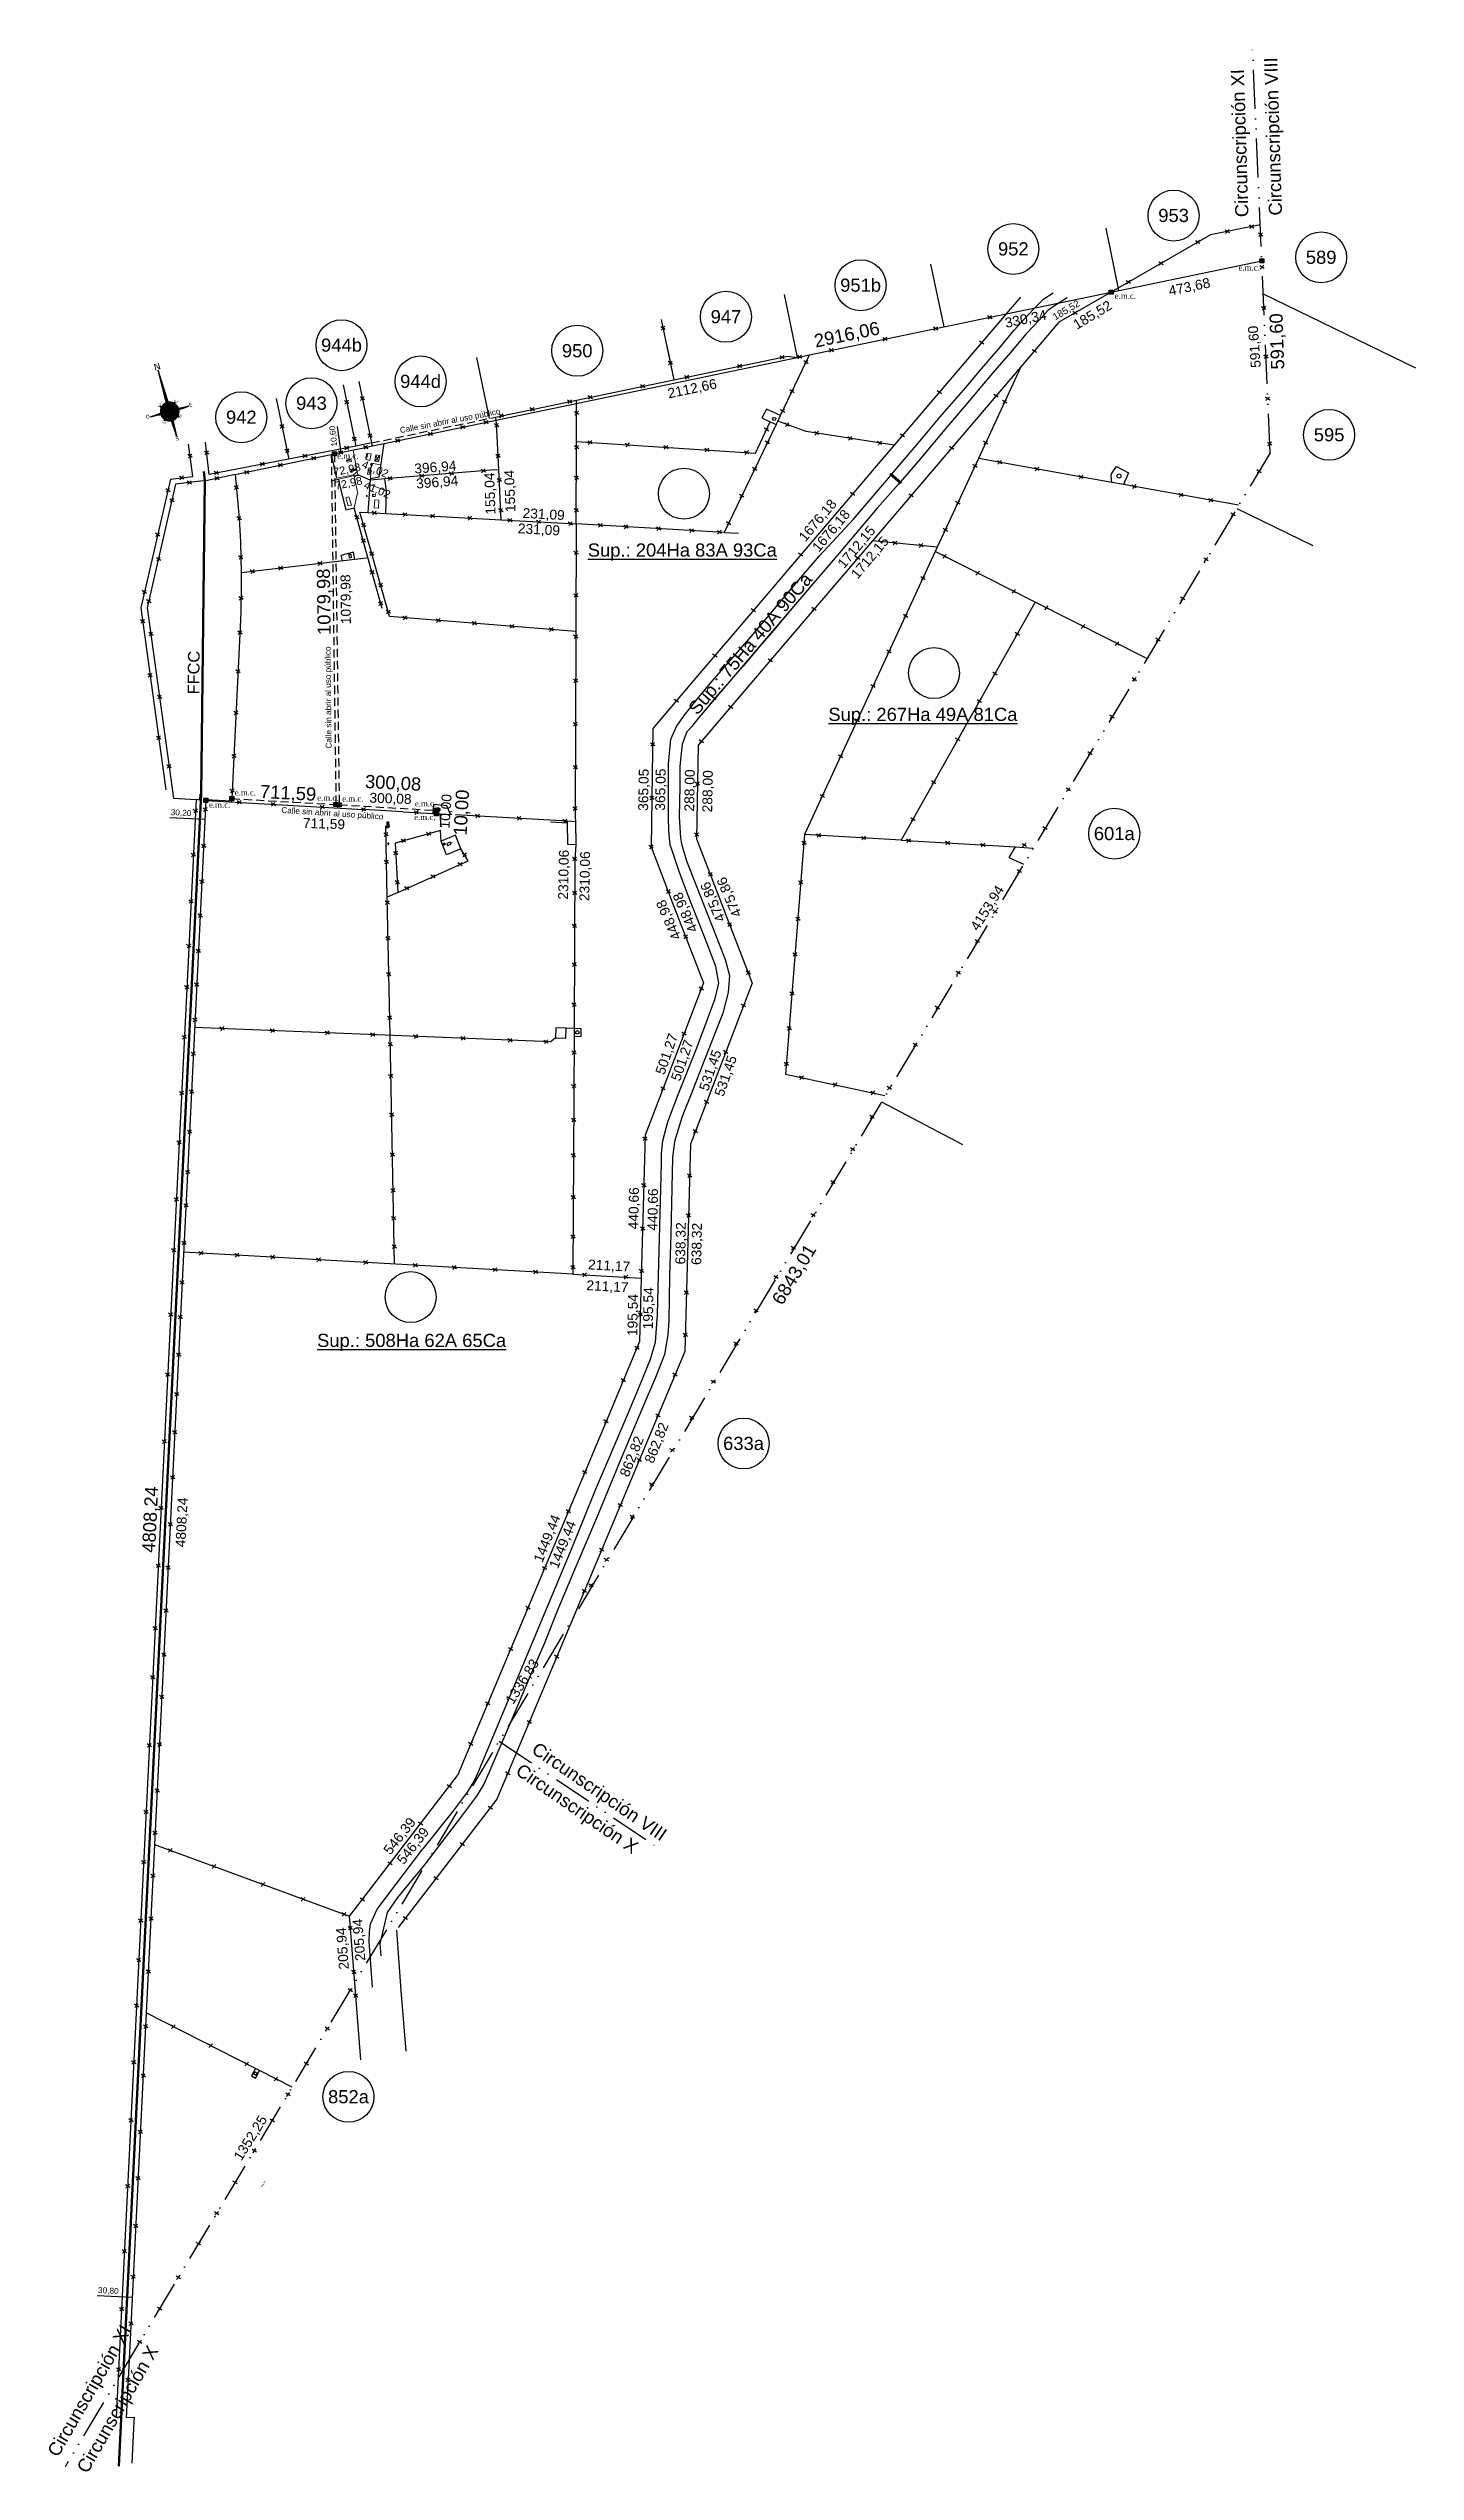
# Model space of a CAD drawing. Header units: feet. Extents: x 1554 to 7460, y 4629 to 11811.
# Drawn here: x 1747 to 2168, y 6420 to 7166 of the extents above; entities that cross this region are included whole.
import ezdxf

# ---------------------------------------------------------------- set-up
doc = ezdxf.new("R2010")
doc.units = ezdxf.units.FT
doc.header["$MEASUREMENT"] = 0
doc.header["$PDMODE"] = 34
doc.header["$PDSIZE"] = 20
doc.linetypes.add('ACAD_ISO12W100', pattern=[21, 12, -3, 0, -3, 0, -3])
doc.linetypes.add('DASHED2', pattern=[0.375, 0.25, -0.125])
doc.layers.get('0').update_dxf_attribs({"linetype": 'CONTINUOUS'})
doc.layers.get('Defpoints').update_dxf_attribs({"linetype": 'CONTINUOUS'})
for name, color, linetype in [('Alambrado', 1, 'CONTINUOUS'), ('Canal', 2, 'CONTINUOUS'), ('Edificaciòn', 1, 'CONTINUOUS'), ('MEDICION', 2, 'CONTINUOUS'), ('Riel', 2, 'CONTINUOUS'), ('Seccion', 6, 'ACAD_ISO12W100'), ('Subdivision', 5, 'CONTINUOUS'), ('Tanques', 140, 'CONTINUOUS')]:
    doc.layers.add(name, color=color, linetype=linetype)
doc.styles.add('ARIAL', font='arial.ttf')
doc.styles.add('style1', font='verdana.ttf')
doc.styles.add('Time New Roman', font='times.ttf')
doc.dimstyles.new('Mensura_chico', dxfattribs={"dimtxt": 0.5, "dimasz": 2.5, "dimexe": 1.25, "dimexo": 0.625, "dimgap": 0.01, "dimtad": 1, "dimzin": 1, "dimtxsty": 'ARIAL', "dimblk": 'NONE', "dimcen": 2.5, "dimse1": 1, "dimse2": 1, "dimsd1": 1, "dimsd2": 1, "dimclrt": 256, "dimaunit": 1, "dimadec": 3, "dimazin": 0, "dimtfac": 1, "dimtmove": 0, "dimatfit": 3, "dimfxl": 1, "dimarcsym": 0})

msp = doc.modelspace()

# ---------------------------------------------------------------- texts
at = {"color": 1, "style": 'Time New Roman'}
for p in [(2113.448, 7098.056, 0.275), (2075.349, 7089.366, 0.275), (1835.998, 7040.108, 0.245), (1796.518, 6932.648, -99.703), (1804.457, 6936.426, 0.127), (1829.842, 6934.797, 99.585), (1837.533, 6934.523, -0.119), (1859.911, 6933.04, -0.122), (1859.704, 6928.839, -0.122)]:
    msp.add_text('e.m.c.', height=1.8, dxfattribs=at).set_placement(p)
at = {"color": 3, "style": 'ARIAL'}
for s, p in [('%%USup.: 204Ha 83A 93Ca', (1913.137, 7009.969, 99.488)), ('%%USup.: 267Ha 49A 81Ca', (1987.202, 6959.36)), ('%%USup.: 508Ha 62A 65Ca', (1829.801, 6766.578))]:
    msp.add_text(s, height=4.05143, dxfattribs=at).set_placement(p)
msp.add_text('%%USup.: 75Ha 40A 90Ca', height=4.05143, rotation=49.561238, dxfattribs=at).set_placement((1946.827, 6960.91))
at = {"color": 1, "attachment_point": 5, "style": 'ARIAL'}
for s, insert, char_height, rotation in [('Calle sin abrir al uso público', (1870.794, 7051.574, -99.667), 1.8, 10.879169), ('FFCC', (1791.824, 6974.256, -100.03), 3.6, 89.300272), ('Calle sin abrir al uso público', (1833.485, 6966.582), 1.8, 90.54019), ('Calle sin abrir al uso público', (1834.481, 6930.674, -199.725), 1.8, 356.192667)]:
    msp.add_mtext(s, dxfattribs=dict(at, insert=insert, char_height=char_height, rotation=rotation))
at = {"color": 1, "char_height": 1.8231, "width": 3.38878, "attachment_point": 1, "style": 'ARIAL'}
for s, insert, rotation in [('10,60', (1834.208, 7043.783), 96.534326), ('30,20', (1784.798, 6932.198, 16.365), 357.11378), ('30,80', (1762.411, 6477.086, 16.48), 357.11378)]:
    msp.add_mtext(s, dxfattribs=dict(at, insert=insert, rotation=rotation))
at = {"layer": 'MEDICION', "color": 3, "attachment_point": 1, "style": 'ARIAL'}
for s, insert, char_height, width, rotation in [('Circunscripción XI', (2112.49, 7114.434, 99.733), 4.05143, 63.61612, 91.777631), ('Circunscripción VIII', (2122.829, 7114.934, 99.733), 4.05143, 63.61612, 91.777631), ('2916,06', (1982.462, 7078.279, 99.861), 4.0514, 7.97874, 11.776294), ('591,60', (2123.501, 7067.515, 99.733), 4.0514, 7.97874, 91.777631), ('1079,98', (1829.972, 6985.808, 99.712), 4.0514, 7.97874, 90.740452), ('711,59', (1812.366, 6939.695, 99.712), 4.0514, 7.97874, 357.002695), ('300,08', (1844.673, 6942.794, 99.712), 4.0514, 7.97874, 357.002695), ('10,00', (1871.775, 6924.187, 99.712), 4.0514, 7.97874, 86.772469), ('6843,01', (1969.552, 6781.265, 99.83), 4.0514, 7.97874, 58.636719), ('4808,24', (1775.887, 6703.331, 99.83), 4.0514, 7.97874, 87.24481), ('Circunscripción VIII', (1897.8, 6645.17, 199.591), 4.05143, 63.61612, 325.482647), ('Circunscripción X', (1892.883, 6638.577, 199.591), 4.05143, 63.61612, 325.482647), ('Circunscripción XI', (1746.524, 6426.461, 99.619), 4.05143, 63.61612, 59.969323), ('Circunscripción X', (1755.574, 6421.436, 99.619), 4.05143, 63.61612, 59.969323)]:
    msp.add_mtext(s, dxfattribs=dict(at, insert=insert, char_height=char_height, width=width, rotation=rotation))
at = {"layer": 'MEDICION', "color": 3, "char_height": 4.0514, "width": 7.97874, "attachment_point": 5, "style": 'ARIAL'}
for s, insert in [('953', (2093.474, 7114.997)), ('952', (2044.137, 7104.706)), ('589', (2138.902, 7102.118)), ('951b', (1997.124, 7093.532)), ('947', (1955.672, 7083.831)), ('944b', (1837.325, 7075.073)), ('950', (1909.884, 7073.352)), ('943', (1828.07, 7057.189)), ('944d', (1861.671, 7063.905)), ('942', (1806.475, 7052.873)), ('595', (2141.35, 7047.464)), ('601a', (2075.217, 6924.655)), ('633a', (1961.087, 6736.854)), ('852a', (1839.471, 6535.668))]:
    msp.add_mtext(s, dxfattribs=dict(at, insert=insert))
at = {"layer": 'MEDICION', "color": 2, "attachment_point": 1, "style": 'ARIAL'}
for s, insert, char_height, width, rotation in [('185,52', (2055.951, 7084.5, 69.817), 2.127, 5.58512, 30.916671), ('185,52', (2062.137, 7082.389, 99.738), 3.0386, 7.97874, 30.916671), ('473,68', (2091.674, 7093.244), 3.0386, 7.97874, 11.80786), ('330,34', (2041.275, 7083.356, 99.738), 3.0386, 7.97874, 11.80786), ('591,60', (2117.306, 7067.993), 3.0386, 7.97874, 94.260827), ('2112,66', (1937.464, 7061.658), 3.0386, 7.97874, 11.80786), ('72,98', (1834.587, 7037.103), 2.4309, 6.38299, 11.80786), ('41,02', (1844.281, 7039.743, 79.806), 2.4309, 6.38299, 336.810429), ('396,94', (1859.62, 7038.553), 3.0386, 7.97874, 4.380209), ('155,04', (1887.831, 7023.633), 3.0386, 7.97874, 91.993052), ('72,98', (1835.095, 7032.918, -79.806), 2.4309, 6.38299, 11.80786), ('41,02', (1844.907, 7033.37, 79.806), 2.4309, 6.38299, 336.810429), ('396,94', (1860.191, 7033.937), 3.0386, 7.97874, 4.380209), ('155,04', (1881.717, 7022.833), 3.0386, 7.97874, 91.993052), ('231,09', (1893.166, 7024.945, 0.072), 3.0386, 7.97874, 356.847779), ('1676,18', (1977.784, 7016.279, -0.288), 3.0386, 7.97874, 49.897073), ('1676,18', (1981.921, 7013.092, -0.288), 3.0386, 7.97874, 49.897073), ('231,09', (1891.712, 7020.221, 0.072), 3.0386, 7.97874, 356.847779), ('1712,15', (1989.728, 7008.055, -0.288), 3.0386, 7.97874, 49.897073), ('1712,15', (1993.872, 7004.796, -0.288), 3.0386, 7.97874, 49.897073), ('1079,98', (1837.171, 6989.118), 3.0386, 7.97874, 90.603971), ('365,05', (1928.65, 6931.699, 99.743), 3.0386, 7.97874, 89.040025), ('365,05', (1933.865, 6931.757, 99.743), 3.0386, 7.97874, 89.040025), ('288,00', (1942.83, 6931.487, 99.743), 3.0386, 7.97874, 89.040025), ('288,00', (1948.381, 6931.233, 99.743), 3.0386, 7.97874, 89.040025), ('300,08', (1845.98, 6937.252), 3.0386, 7.97874, 358.026762), ('10,00', (1867.509, 6926.356, 99.853), 3.0386, 7.97874, 86.223111), ('711,59', (1825.5, 6929.486), 3.0386, 7.97874, 358.026762), ('2310,06', (1904.013, 6904.369), 3.0386, 7.97874, 89.040025), ('2310,06', (1910.549, 6903.907), 3.0386, 7.97874, 89.040025), ('475,86', (1952.803, 6897.032, 99.743), 3.0386, 7.97874, 113.469378), ('475,86', (1957.847, 6898.51, 99.743), 3.0386, 7.97874, 113.469378), ('448,98', (1939.197, 6891.484, 99.743), 3.0386, 7.97874, 113.469378), ('448,98', (1944.33, 6893.816, 99.743), 3.0386, 7.97874, 113.469378), ('4153,94', (2030.717, 6896.084, 99.94), 3.0386, 7.97874, 58.00492), ('501,27', (1933.849, 6851.172, 99.743), 3.0386, 7.97874, 71.005288), ('501,27', (1938.632, 6849.221, 99.743), 3.0386, 7.97874, 71.005288), ('531,45', (1947.287, 6846.16, 99.743), 3.0386, 7.97874, 71.005288), ('531,45', (1952.015, 6844.43, 99.743), 3.0386, 7.97874, 71.005288), ('440,66', (1925.636, 6802.82, 99.743), 3.0386, 7.97874, 89.040025), ('440,66', (1931.49, 6802.442, 99.743), 3.0386, 7.97874, 89.040025), ('638,32', (1940.076, 6792.027, 99.743), 3.0386, 7.97874, 89.040025), ('638,32', (1945.021, 6791.862, 99.743), 3.0386, 7.97874, 89.040025), ('211,17', (1913.316, 6793.528, 0.072), 3.0386, 7.97874, 356.847779), ('211,17', (1912.804, 6787.134, 0.072), 3.0386, 7.97874, 356.847779), ('195,54', (1925.335, 6769.951, 99.743), 3.0386, 7.97874, 89.040025), ('195,54', (1930.118, 6772.027, 99.743), 3.0386, 7.97874, 89.040025), ('862,82', (1922.834, 6727.429, 99.94), 3.0386, 7.97874, 68.230722), ('862,82', (1930.468, 6731.623, 99.94), 3.0386, 7.97874, 68.230722), ('4808,24', (1786.178, 6704.991, 99.94), 3.0386, 7.97874, 87.118665), ('1449,44', (1896.315, 6701.053, 99.94), 3.0386, 7.97874, 68.230722), ('1449,44', (1901.12, 6699.187, 99.94), 3.0386, 7.97874, 68.230722), ('1336,83', (1887.593, 6657.883, 99.94), 3.0386, 7.97874, 58.00492), ('546,39', (1849.979, 6611.847, 99.94), 3.0386, 7.97874, 51.706632), ('546,39', (1854.072, 6608.842, 99.94), 3.0386, 7.97874, 51.706632), ('205,94', (1841.639, 6577.381, 99.94), 3.0386, 7.97874, 94.303411), ('205,94', (1836.574, 6574.754, 99.94), 3.0386, 7.97874, 94.303411), ('1352,25', (1803.908, 6517.339, 99.94), 3.0386, 7.97874, 58.00492)]:
    msp.add_mtext(s, dxfattribs=dict(at, insert=insert, char_height=char_height, width=width, rotation=rotation))

# ---------------------------------------------------------------- blocks, each defined once
blk = doc.blocks.new('A$Cc8157756')
at = {"color": 2}
for p, q in [((10.57, 8.26), (2.82, 16.69)), ((10.78, 8.5), (2.82, 16.66)), ((9.7, 10.03), (2.82, 16.66)), ((10.78, 8.5), (6.59, 12.79)), ((10.25, 7.5), (8.73, 7.23)), ((9.42, 8.31), (11.13, 7.2)), ((11.41, 7.85), (9.42, 8.31)), ((11.06, 8.72), (9.7, 10.03)), ((11, 9.86), (11.41, 7.85)), ((12.07, 8.11), (11, 9.86)), ((11.13, 7.2), (11.21, 7.55)), ((11.4, 6.54), (12.72, 7.83)), ((11.41, 7.85), (12.7, 6.53)), ((11.67, 7.58), (11.41, 7.85)), ((11.79, 9), (12.1, 10.52)), ((12.07, 8.11), (12.05, 6.26)), ((13.2, 9.82), (12.07, 8.11)), ((12.07, 7.74), (12.07, 8.11)), ((12.08, 9.02), (12.1, 10.52)), ((12.08, 9.02), (12.1, 10.52)), ((12.1, 10.52), (12.39, 8.99)), ((12.46, 7.58), (12.73, 7.84)), ((12.72, 7.83), (13.2, 9.82)), ((14.72, 8.26), (12.72, 7.83)), ((12.98, 7.18), (14.72, 8.26)), ((13.12, 8.68), (16.42, 11.43)), ((13.12, 8.68), (16.36, 11.39)), ((13.37, 8.47), (16.42, 11.45)), ((13.37, 8.47), (16.42, 11.45)), ((16.36, 11.39), (13.37, 8.47)), ((13.58, 8.21), (16.41, 11.44)), ((15.39, 7.15), (13.87, 7.47)), ((10.75, 5.91), (7.69, 2.93)), ((10.75, 5.91), (7.69, 2.93)), ((11, 5.69), (7.7, 2.94)), ((10.54, 6.16), (7.71, 2.93)), ((7.76, 2.99), (10.75, 5.91)), ((11, 5.69), (7.76, 2.99)), ((8.73, 7.23), (10.25, 6.9)), ((10.23, 7.21), (8.73, 7.23)), ((11.13, 7.2), (9.4, 6.11)), ((9.4, 6.11), (11.4, 6.54)), ((10.75, 5.91), (9.9, 5.08)), ((11.4, 6.54), (10.92, 4.55)), ((10.92, 4.55), (12.05, 6.26)), ((11.13, 7.2), (12.98, 7.18)), ((11.5, 7.19), (11.13, 7.2)), ((11.4, 6.54), (11.66, 6.8)), ((12.02, 3.86), (11.73, 5.38)), ((12.33, 5.37), (12.02, 3.86)), ((12.04, 5.35), (12.02, 3.86)), ((12.05, 6.63), (12.05, 6.26)), ((12.05, 6.26), (13.11, 4.52)), ((12.45, 6.79), (12.7, 6.53)), ((12.61, 7.18), (12.98, 7.18)), ((12.7, 6.53), (14.7, 6.07)), ((13.11, 4.52), (12.7, 6.53)), ((14.7, 6.07), (12.98, 7.18)), ((13.09, 5.67), (17.53, 1.59)), ((17.53, 1.59), (13.34, 5.88)), ((13.34, 5.88), (17.53, 1.59)), ((13.34, 5.88), (17.53, 1.59)), ((13.34, 5.88), (17.53, 1.59)), ((13.54, 6.11), (17.53, 1.59)), ((17.53, 1.59), (13.54, 6.11)), ((13.86, 6.88), (15.39, 7.15)), ((15.39, 7.15), (13.89, 7.17)), ((15.39, 7.15), (15.39, 7.15)), ((15.39, 7.15), (15.39, 7.15)), ((15.39, 7.15), (15.39, 7.15)), ((15.39, 7.15), (15.39, 7.15)), ((15.39, 7.15), (15.39, 7.15)), ((15.39, 7.15), (15.39, 7.15)), ((15.39, 7.15), (15.39, 7.15)), ((15.39, 7.15), (15.39, 7.15)), ((15.39, 7.15), (15.39, 7.15)), ((15.39, 7.15), (15.39, 7.15)), ((15.39, 7.15), (15.39, 7.15)), ((15.39, 7.15), (15.39, 7.15)), ((15.39, 7.15), (15.39, 7.15)), ((15.39, 7.15), (15.39, 7.15)), ((15.39, 7.15), (15.39, 7.15)), ((15.39, 7.15), (15.39, 7.15)), ((15.39, 7.15), (15.39, 7.15)), ((15.39, 7.15), (15.39, 7.15)), ((15.39, 7.15), (15.39, 7.15))]:
    blk.add_line(p, q, dxfattribs=at)
at = {"color": 2, "linetype": 'Continuous'}
for p, q in [((11.99, 7.25), (12.12, 7.12)), ((11.99, 7.25), (12.12, 7.12)), ((12.12, 7.12), (11.99, 7.25)), ((12.12, 7.12), (11.99, 7.25)), ((11.99, 7.12), (12.12, 7.25)), ((12.12, 7.25), (11.99, 7.12)), ((12.12, 7.25), (11.99, 7.12)), ((11.99, 7.12), (12.12, 7.25))]:
    blk.add_line(p, q, dxfattribs=at)
at = {"color": 2}
for radius in [0.925, 0.834, 0.785, 0.736, 0.736, 0.736, 0.736, 0.736, 0.686, 0.686, 0.686, 0.686, 0.686, 0.686, 0.637, 0.588]:
    blk.add_circle((12.06, 7.19), radius, dxfattribs=at)
for radius, start, end in [(2.87, 139.99663, 177.54423), (2.78, 157.3418, 177.11236), (2.78, 140.24802, 156.65979), (2.41, 158.9366, 175.07259), (2.41, 141.43129, 155.03968), (1.83, 162.70806, 196.20707), (2.87, 91.06269, 127.8705), (2.78, 111.94714, 127.59069), (1.83, 134.30346, 151.20707), (1.48, 166.56155, 192.28867), (2.41, 113.56724, 126.27307), (1.83, 117.39986, 134.30346), (1.48, 134.30346, 147.28867), (1.48, 121.31826, 134.30346), (2.78, 91.49457, 111.26512), (0.925, 134.30346, 224.30346), (2.41, 93.53434, 109.67033), (0.925, 44.30346, 134.30346), (0.555, 134.30346, 224.30346), (1.83, 72.39986, 105.89886), (0.555, 44.30346, 134.30346), (1.48, 76.31826, 102.04538), (2.87, 44.30346, 89.30346), (2.78, 66.94714, 86.99591), (2.41, 68.56724, 84.84574), (0.555, 314.30346, 44.30346), (0.925, 314.30346, 44.30346), (1.48, 44.30346, 57.04538), (1.83, 44.30346, 60.89886), (2.41, 51.08481, 64.67033), (1.83, 44.30346, 54.66979), (1.48, 31.56155, 44.30346), (2.78, 49.56736, 66.26512), (1.83, 27.70806, 44.30346), (1.48, 346.56155, 12.28867), (1.83, 342.70806, 16.20707), (2.41, 23.9366, 37.52212), (2.78, 22.3418, 39.03957), (2.87, 1.15602, 39.3616), (2.41, 3.76119, 20.03968), (2.78, 1.61101, 21.65979), (2.87, 181.15602, 219.3616), (2.78, 181.61101, 201.65979), (2.78, 202.3418, 219.03957), (2.41, 183.76119, 200.03968), (2.41, 203.9366, 217.52212), (2.87, 229.24533, 267.4509), (2.78, 229.56736, 246.26512), (1.83, 207.70806, 224.30346), (2.41, 231.08481, 244.67033), (1.83, 224.30346, 234.66979), (1.83, 224.30346, 240.89886), (1.48, 211.56155, 224.30346), (2.78, 246.94714, 266.99591), (1.48, 224.30346, 237.04538), (2.41, 248.56724, 264.84574), (0.925, 224.30346, 314.30346), (1.83, 252.39986, 285.89886), (0.555, 224.30346, 314.30346), (1.48, 256.31826, 283.41633), (2.87, 271.06269, 308.93424), (2.78, 271.49457, 291.26512), (2.41, 273.53434, 289.67033), (1.48, 300.01356, 314.30346), (1.83, 297.39986, 314.30346), (2.41, 293.56724, 307.28645), (1.48, 314.30346, 327.28867), (2.78, 291.94714, 308.64563), (1.83, 314.30346, 331.20707), (1.83, 314.30346, 324.11481), (2.41, 321.04087, 335.03968), (2.78, 319.7365, 336.65979), (2.87, 319.45948, 357.54423), (2.41, 338.9366, 355.07259), (2.78, 337.3418, 357.11236)]:
    blk.add_arc((12.06, 7.19), radius, start, end, dxfattribs=at)
for points in [[(10.57, 8.26), (10.78, 8.5), (2.82, 16.66)], [(11.13, 7.2), (11.41, 7.85), (9.42, 8.31)], [(11.41, 7.85), (12.07, 8.11), (11, 9.86)], [(12.07, 8.11), (12.72, 7.83), (13.2, 9.82)], [(12.08, 9.02), (12.1, 10.52), (12.39, 8.99), (12.1, 10.52)], [(12.72, 7.83), (12.98, 7.18), (14.72, 8.26)], [(13.12, 8.68), (16.36, 11.39), (13.37, 8.47), (16.36, 11.39)], [(13.87, 7.47), (13.89, 7.17), (15.39, 7.15)], [(11, 5.69), (10.75, 5.91), (7.76, 2.99)], [(10.25, 6.9), (8.73, 7.23), (10.23, 7.21), (8.73, 7.23)], [(11.4, 6.54), (11.13, 7.2), (9.4, 6.11)], [(12.05, 6.26), (11.4, 6.54), (10.92, 4.55)], [(11.73, 5.38), (12.02, 3.86), (12.04, 5.35), (12.02, 3.86)], [(12.7, 6.53), (12.05, 6.26), (13.11, 4.52)], [(12.98, 7.18), (12.7, 6.53), (14.7, 6.07)], [(13.54, 6.11), (17.5, 1.58), (13.34, 5.88), (17.5, 1.58)], [(17.53, 1.59), (13.34, 5.88), (17.53, 1.59), (17.5, 1.58)]]:
    blk.add_solid(points, dxfattribs=at)
at = {"color": 2, "style": 'style1'}
for s, height, rotation, p in [('N', 2.03, 44.30346, (2.04, 16.04)), ('N.O.', 0.58, 89.30346, (8.61, 6.74)), ('N.E.', 0.58, 359.30346, (11.59, 10.6)), ('S.E.', 0.58, 89.30346, (15.98, 6.73)), ('E', 1.16, 44.30346, (16.76, 11.32)), ('O', 1.16, 44.30346, (6.85, 1.72)), ('S.O.', 0.58, 359.30346, (11.44, 3.18)), ('S', 1.16, 44.30346, (18.12, 0.26))]:
    blk.add_text(s, height=height, rotation=rotation, dxfattribs=at).set_placement(p)
blk = doc.blocks.new('*D14')
at = {"layer": 'Defpoints', "color": 0, "transparency": 16777216}
for p in [(1841.39, 6570.72, 99.8), (1848.28, 6566.59), (1771.92, 6454.7, 99.83)]:
    blk.add_point(p, dxfattribs=at)
at = {"layer": 'Seccion', "transparency": 16777216, "insert": (1813.28, 6508.74), "char_height": 0.5, "attachment_point": 5, "rotation": 59.08932, "style": 'ARIAL'}
blk.add_mtext('135,23', dxfattribs=at)
blk = doc.blocks.new('_None')

# ---------------------------------------------------------------- dimensions: what is measured, and where the dimension line sits
at = {"layer": 'Seccion'}
dim = msp.add_aligned_dim(p1=(1771.9219, 6454.6985, 99.83), p2=(1841.3873, 6570.7176, 99.8018), distance=-8.0328, dimstyle='Mensura_chico', dxfattribs=at)
dim.commit()
dim.dimension.update_dxf_attribs({"geometry": '*D14', "text_midpoint": (1813.2801, 6508.7411)})

# ---------------------------------------------------------------- hatches: boundary and pattern name
h = msp.add_hatch()
h.set_pattern_fill('ANSI31', color=1, scale=0.025, angle=90, style=0)
h.set_pattern_definition([(135, (1634.30572, 7058.25234), (-0.056126601, -0.056126601), [])])
h.paths.add_polyline_path([(2120.004, 7101.704), (2120.004, 7100.443), (2121.234, 7100.443), (2121.234, 7101.704)])
h = msp.add_hatch()
h.set_pattern_fill('ANSI31', color=1, scale=0.025, angle=90, style=0)
h.set_pattern_definition([(135, (1587.93311, 7048.59476), (-0.056126601, -0.056126601), [])])
h.paths.add_polyline_path([(2073.631, 7092.046), (2073.631, 7090.786), (2074.861, 7090.786), (2074.861, 7092.046)])
h = msp.add_hatch()
h.set_pattern_fill('ANSI31', color=1, scale=0.025, angle=90, style=0)
h.set_pattern_definition([(135, (1348.83001, 6998.77401), (-0.056126601, -0.056126601), [])])
h.paths.add_polyline_path([(1834.528, 7042.226), (1834.528, 7040.965), (1835.758, 7040.965), (1835.758, 7042.226)])
h = msp.add_hatch()
h.set_pattern_fill('ANSI31', color=1, scale=0.025, angle=90, style=0)
h.set_pattern_definition([(135, (1309.241005, 6892.09022), (-0.056126601, -0.056126601), [])])
h.paths.add_polyline_path([(1794.939, 6935.542), (1794.939, 6934.281), (1796.169, 6934.281), (1796.169, 6935.542)])
h = msp.add_hatch()
h.set_pattern_fill('ANSI31', color=1, scale=0.025, angle=90, style=0)
h.set_pattern_definition([(135, (1317.23626, 6892.62698), (-0.056126601, -0.056126601), [])])
h.paths.add_polyline_path([(1802.934, 6936.079), (1802.934, 6934.818), (1804.164, 6934.818), (1804.164, 6936.079)])
h = msp.add_hatch()
h.set_pattern_fill('ANSI31', color=1, scale=0.025, angle=90, style=0)
h.set_pattern_definition([(135, (1349.314025, 6890.781756), (-0.056126601, -0.056126601), [])])
h.paths.add_polyline_path([(1835.012, 6934.233), (1835.012, 6932.973), (1836.242, 6932.973), (1836.242, 6934.233)])
h = msp.add_hatch()
h.set_pattern_fill('ANSI31', color=1, scale=0.025, angle=90, style=0)
h.set_pattern_definition([(135, (1350.312374, 6890.72433), (-0.056126601, -0.056126601), [])])
h.paths.add_polyline_path([(1836.01, 6934.176), (1836.01, 6932.915), (1837.241, 6932.915), (1837.241, 6934.176)])
h = msp.add_hatch()
h.set_pattern_fill('ANSI31', color=1, scale=0.025, angle=90, style=0)
h.set_pattern_definition([(135, (1380.271066, 6889.001), (-0.056126601, -0.056126601), [])])
h.paths.add_polyline_path([(1865.969, 6932.453), (1865.969, 6931.192), (1867.199, 6931.192), (1867.199, 6932.453)])
h = msp.add_hatch()
h.set_pattern_fill('ANSI31', color=1, scale=0.025, angle=90, style=0)
h.set_pattern_definition([(135, (1380.28248, 6888.001065), (-0.056126601, -0.056126601), [])])
h.paths.add_polyline_path([(1865.98, 6931.453), (1865.98, 6930.192), (1867.211, 6930.192), (1867.211, 6931.453)])

# ---------------------------------------------------------------- linework, layer by layer
at = {"color": 1}
for p, q in [((2118.211, 7111.151, 99.949), (2116.869, 7112.023, 99.949)), ((2118.087, 7112.171, 99.949), (2116.993, 7111.004, 99.949)), ((2101.581, 7106.361, 99.938), (2100.24, 7107.233, 99.938)), ((2101.458, 7107.38, 99.938), (2100.363, 7106.213, 99.938)), ((2110.675, 7109.664, 99.949), (2109.333, 7110.536, 99.949)), ((2110.552, 7110.683, 99.949), (2109.457, 7109.516, 99.949)), ((2120.942, 7108.673, 99.94), (2119.6, 7109.544, 99.94)), ((2120.818, 7109.692, 99.94), (2119.723, 7108.525, 99.94)), ((2090.236, 7099.817, 99.905), (2088.895, 7100.688, 99.905)), ((2090.113, 7100.836, 99.905), (2089.018, 7099.669, 99.905)), ((2121.375, 7098.672, 99.733), (2120.033, 7099.544, 99.733)), ((2121.251, 7099.692, 99.733), (2120.156, 7098.525, 99.733)), ((2080.2, 7094.028, 99.876), (2078.858, 7094.899, 99.876)), ((2080.077, 7095.047, 99.876), (2078.982, 7093.88, 99.876)), ((2037.579, 7083.204, 99.861), (2036.237, 7084.076, 99.861)), ((2037.456, 7084.223, 99.861), (2036.361, 7083.057, 99.861)), ((2063.782, 7084.558, 99.733), (2062.441, 7085.429, 99.733)), ((2063.659, 7085.577, 99.733), (2062.564, 7084.41, 99.733)), ((2121.922, 7086.04, 99.733), (2120.58, 7086.912, 99.733)), ((2121.798, 7087.059, 99.733), (2120.704, 7085.893, 99.733)), ((1936.987, 7079.867, 64.77), (1935.645, 7080.739, 64.77)), ((1936.864, 7080.886, 64.77), (1935.769, 7079.719, 64.77)), ((1988.758, 7073.037, 99.861), (1987.416, 7073.908, 99.861)), ((1988.634, 7074.056, 99.861), (1987.54, 7072.889, 99.861)), ((2005.293, 7076.48, 99.861), (2003.951, 7077.352, 99.861)), ((2005.169, 7077.5, 99.861), (2004.074, 7076.333, 99.861)), ((2020.882, 7079.727, 99.861), (2019.54, 7080.598, 99.861)), ((2020.758, 7080.746, 99.861), (2019.664, 7079.579, 99.861)), ((2035.048, 7075.414, 99.861), (2033.706, 7076.286, 99.861)), ((2034.925, 7076.433, 99.861), (2033.83, 7075.267, 99.861)), ((2051.11, 7073.823, 99.733), (2050.015, 7072.657, 99.733)), ((1939.217, 7069.179, 99.927), (1937.875, 7070.05, 99.927)), ((1939.094, 7070.198, 99.927), (1937.999, 7069.031, 99.927)), ((1960.576, 7068.172, 100.077), (1959.234, 7069.043, 100.077)), ((1960.453, 7069.191, 100.077), (1959.358, 7068.024, 100.077)), ((1973.584, 7070.871, 100.077), (1972.242, 7071.742, 100.077)), ((1973.46, 7071.89, 100.077), (1972.365, 7070.723, 100.077)), ((1979.058, 7071.013, 99.861), (1977.716, 7071.885, 99.861)), ((1978.935, 7072.032, 99.861), (1977.84, 7070.866, 99.861)), ((1981.002, 7069.353, 100.077), (1979.66, 7070.225, 100.077)), ((1980.878, 7070.372, 100.077), (1979.783, 7069.206, 100.077)), ((2051.233, 7072.804, 99.733), (2049.891, 7073.676, 99.733)), ((2122.57, 7071.086, 99.733), (2121.228, 7071.957, 99.733)), ((2122.446, 7072.105, 99.733), (2121.351, 7070.938, 99.733)), ((1844.419, 7058.214, 69.798), (1843.077, 7059.086, 69.798)), ((1844.296, 7059.233, 69.798), (1843.201, 7058.067, 69.798)), ((1914.542, 7058.586, 100.077), (1913.201, 7059.458, 100.077)), ((1914.419, 7059.605, 100.077), (1913.324, 7058.439, 100.077)), ((1930.714, 7061.963, 100.077), (1929.372, 7062.834, 100.077)), ((1930.591, 7062.982, 100.077), (1929.496, 7061.815, 100.077)), ((1944.287, 7064.792, 100.077), (1942.945, 7065.663, 100.077)), ((1944.164, 7065.811, 100.077), (1943.069, 7064.644, 100.077)), ((1976.704, 7060.418, 100.077), (1975.362, 7061.29, 100.077)), ((1976.58, 7061.437, 100.077), (1975.485, 7060.27, 100.077)), ((2022.027, 7060.142, 99.861), (2020.685, 7061.013, 99.861)), ((2021.903, 7061.161, 99.861), (2020.808, 7059.994, 99.861)), ((2039.491, 7059.044, 99.545), (2038.149, 7059.916, 99.545)), ((2039.367, 7060.063, 99.545), (2038.272, 7058.897, 99.545)), ((2123.129, 7058.183, 99.733), (2121.787, 7059.055, 99.733)), ((2123.005, 7059.202, 99.733), (2121.91, 7058.036, 99.733)), ((1839.581, 7057.082, 70.052), (1838.239, 7057.954, 70.052)), ((1839.458, 7058.101, 70.052), (1838.363, 7056.935, 70.052)), ((1882.453, 7050.871, 99.861), (1881.111, 7051.743, 99.861)), ((1882.329, 7051.891, 99.861), (1881.234, 7050.724, 99.861)), ((1887.151, 7052.874, 100.077), (1885.809, 7053.746, 100.077)), ((1887.027, 7053.893, 100.077), (1885.932, 7052.727, 100.077)), ((1896.69, 7054.863, 100.077), (1895.348, 7055.735, 100.077)), ((1896.567, 7055.882, 100.077), (1895.472, 7054.715, 100.077)), ((1908.209, 7057.265, 100.077), (1906.867, 7058.136, 100.077)), ((1908.085, 7058.284, 100.077), (1906.99, 7057.117, 100.077)), ((1910.382, 7053.723, 99.955), (1909.04, 7054.594, 99.955)), ((1910.258, 7054.742, 99.955), (1909.164, 7053.575, 99.955)), ((1973.773, 7054.324, 100.077), (1972.431, 7055.196, 100.077)), ((1973.649, 7055.343, 100.077), (1972.554, 7054.177, 100.077)), ((2042.116, 7057.187, 99.949), (2040.774, 7058.059, 99.949)), ((2041.993, 7058.206, 99.949), (2040.898, 7057.04, 99.949)), ((1819.689, 7049.611, 77.828), (1818.348, 7050.483, 77.828)), ((1819.566, 7050.63, 77.828), (1818.471, 7049.464, 77.828)), ((1839.486, 7043.991, 100.061), (1838.391, 7042.824, 100.061)), ((1841.934, 7045.759, 100.061), (1840.593, 7046.63, 100.061)), ((1841.811, 7046.778, 100.061), (1840.716, 7045.611, 100.061)), ((1845.479, 7043.169, 99.83), (1844.137, 7044.041, 99.83)), ((1845.356, 7044.189, 99.83), (1844.261, 7043.022, 99.83)), ((1846.795, 7046.782, 100.046), (1845.453, 7047.654, 100.046)), ((1846.671, 7047.801, 100.046), (1845.577, 7046.634, 100.046)), ((1855.307, 7045.205, 99.861), (1853.965, 7046.076, 99.861)), ((1855.183, 7046.224, 99.861), (1854.088, 7045.057, 99.861)), ((1865.331, 7047.297, 99.861), (1863.989, 7048.169, 99.861)), ((1865.207, 7048.316, 99.861), (1864.112, 7047.15, 99.861)), ((1875.279, 7049.374, 99.861), (1873.937, 7050.245, 99.861)), ((1875.156, 7050.393, 99.861), (1874.061, 7049.226, 99.861)), ((1885.715, 7049.98, 99.939), (1884.373, 7050.852, 99.939)), ((1885.591, 7051, 99.939), (1884.497, 7049.833, 99.939)), ((1910.361, 7043.173, 99.868), (1909.019, 7044.045, 99.868)), ((1910.237, 7044.192, 99.868), (1909.142, 7043.026, 99.868)), ((1914.499, 7044.687, 99.868), (1913.157, 7045.559, 99.868)), ((1914.375, 7045.706, 99.868), (1913.28, 7044.54, 99.868)), ((1926.027, 7043.948, 99.868), (1924.685, 7044.82, 99.868)), ((1925.904, 7044.967, 99.868), (1924.809, 7043.801, 99.868)), ((1937.894, 7043.188, 99.868), (1936.552, 7044.059, 99.868)), ((1937.77, 7044.207, 99.868), (1936.676, 7043.04, 99.868)), ((1968.825, 7048.626, 99.868), (1967.483, 7049.497, 99.868)), ((1968.701, 7049.645, 99.868), (1967.607, 7048.478, 99.868)), ((1969.121, 7044.671, 99.93), (1967.779, 7045.542, 99.93)), ((1968.998, 7045.69, 99.93), (1967.903, 7044.523, 99.93)), ((1975.178, 7050.167, 100.077), (1973.836, 7051.039, 100.077)), ((1975.054, 7051.186, 100.077), (1973.959, 7050.02, 100.077)), ((1984.296, 7047.553, 100.077), (1982.954, 7048.424, 100.077)), ((1984.172, 7048.572, 100.077), (1983.077, 7047.405, 100.077)), ((1994.57, 7045.935, 100.077), (1993.228, 7046.806, 100.077)), ((1994.446, 7046.954, 100.077), (1993.352, 7045.787, 100.077)), ((2003.71, 7044.496, 100.077), (2002.368, 7045.367, 100.077)), ((2003.586, 7045.515, 100.077), (2002.491, 7044.348, 100.077)), ((2010.653, 7046.802, 99.861), (2009.311, 7047.673, 99.861)), ((2010.53, 7047.821, 99.861), (2009.435, 7046.654, 99.861)), ((2025.689, 7044.02, 99.544), (2024.594, 7042.853, 99.544)), ((2036.306, 7044.596, 99.949), (2034.964, 7045.467, 99.949)), ((2036.182, 7045.615, 99.949), (2035.087, 7044.448, 99.949)), ((2123.731, 7044.27, 99.733), (2122.389, 7045.141, 99.733)), ((2123.608, 7045.289, 99.733), (2122.513, 7044.122, 99.733)), ((1791.392, 7040.539, 100.02), (1790.05, 7041.411, 100.02)), ((1791.268, 7041.558, 100.02), (1790.174, 7040.392, 100.02)), ((1796.508, 7041.508, 94.565), (1795.166, 7042.379, 94.565)), ((1796.384, 7042.527, 94.565), (1795.289, 7041.36, 94.565)), ((1808.653, 7036.522, 99.83), (1807.558, 7035.356, 99.83)), ((1813.59, 7037.984, 100.061), (1812.248, 7038.855, 100.061)), ((1813.467, 7039.003, 100.061), (1812.372, 7037.836, 100.061)), ((1819.176, 7037.68, 99.83), (1817.834, 7038.551, 99.83)), ((1819.053, 7038.699, 99.83), (1817.958, 7037.532, 99.83)), ((1821.255, 7042.094, 94.447), (1819.913, 7042.965, 94.447)), ((1821.131, 7043.113, 94.447), (1820.037, 7041.946, 94.447)), ((1826.747, 7040.506, 100.061), (1825.406, 7041.377, 100.061)), ((1826.624, 7041.525, 100.061), (1825.529, 7040.358, 100.061)), ((1829.405, 7039.82, 99.83), (1828.063, 7040.691, 99.83)), ((1829.281, 7040.839, 99.83), (1828.186, 7039.672, 99.83)), ((1837.743, 7041.561, 99.83), (1836.401, 7042.432, 99.83)), ((1837.619, 7042.58, 99.83), (1836.525, 7041.413, 99.83)), ((1839.61, 7042.972, 100.061), (1838.268, 7043.843, 100.061)), ((1881.633, 7035.947, 99.758), (1880.291, 7036.819, 99.758)), ((1881.51, 7036.966, 99.758), (1880.415, 7035.799, 99.758)), ((1886.195, 7040.526, 99.813), (1884.853, 7041.398, 99.813)), ((1886.072, 7041.545, 99.813), (1884.977, 7040.379, 99.813)), ((1950.503, 7042.379, 99.868), (1949.161, 7043.251, 99.868)), ((1950.38, 7043.398, 99.868), (1949.285, 7042.232, 99.868)), ((1962.743, 7041.595, 99.868), (1961.401, 7042.466, 99.868)), ((1962.62, 7042.614, 99.868), (1961.525, 7041.447, 99.868)), ((1965.181, 7036.495, 99.93), (1963.84, 7037.366, 99.93)), ((1965.058, 7037.514, 99.93), (1963.963, 7036.347, 99.93)), ((2025.812, 7043.001, 99.544), (2024.47, 7043.872, 99.544)), ((2032.995, 7037.433, 99.949), (2031.653, 7038.304, 99.949)), ((2032.871, 7038.452, 99.949), (2031.776, 7037.285, 99.949)), ((2040.578, 7038.554, 99.964), (2039.236, 7039.426, 99.964)), ((2040.454, 7039.573, 99.964), (2039.36, 7038.407, 99.964)), ((2052.069, 7036.495, 99.964), (2050.727, 7037.366, 99.964)), ((2051.945, 7037.514, 99.964), (2050.85, 7036.347, 99.964)), ((2120.414, 7035.798, 99.83), (2119.072, 7036.669, 99.83)), ((2120.29, 7036.817, 99.83), (2119.196, 7035.65, 99.83)), ((1784.539, 7029.966, 100.024), (1783.197, 7030.837, 100.024)), ((1784.415, 7030.985, 100.024), (1783.32, 7029.818, 100.024)), ((1788.801, 7033.799, 100.043), (1787.459, 7034.671, 100.043)), ((1788.677, 7034.818, 100.043), (1787.582, 7033.651, 100.043)), ((1791.157, 7032.309, 100.061), (1789.815, 7033.18, 100.061)), ((1791.034, 7033.328, 100.061), (1789.939, 7032.161, 100.061)), ((1799.419, 7035.267, 100.061), (1798.077, 7036.138, 100.061)), ((1799.296, 7036.286, 100.061), (1798.201, 7035.119, 100.061)), ((1799.631, 7033.618, 100.06), (1798.289, 7034.489, 100.06)), ((1799.507, 7034.637, 100.06), (1798.412, 7033.47, 100.06)), ((1805.654, 7030.817, 99.83), (1804.312, 7031.689, 99.83)), ((1805.53, 7031.837, 99.83), (1804.435, 7030.67, 99.83)), ((1808.776, 7035.503, 99.83), (1807.434, 7036.375, 99.83)), ((1852.884, 7033.569, 99.758), (1851.542, 7034.441, 99.758)), ((1852.76, 7034.588, 99.758), (1851.665, 7033.422, 99.758)), ((1862.702, 7034.381, 99.758), (1861.36, 7035.253, 99.758)), ((1862.578, 7035.4, 99.758), (1861.483, 7034.234, 99.758)), ((1871.857, 7035.139, 99.758), (1870.515, 7036.01, 99.758)), ((1871.734, 7036.158, 99.758), (1870.639, 7034.991, 99.758)), ((1886.573, 7033.083, 99.752), (1885.231, 7033.955, 99.752)), ((1886.449, 7034.102, 99.752), (1885.355, 7032.936, 99.752)), ((1910.323, 7033.804, 99.868), (1908.981, 7034.675, 99.868)), ((1910.2, 7034.823, 99.868), (1909.105, 7033.656, 99.868)), ((1961.214, 7028.261, 99.93), (1959.872, 7029.133, 99.93)), ((1961.09, 7029.28, 99.93), (1959.995, 7028.114, 99.93)), ((1995.321, 7028.801, 99.55), (1993.98, 7029.673, 99.55)), ((1995.198, 7029.82, 99.55), (1994.103, 7028.654, 99.55)), ((2013.313, 7028.341, 99.543), (2011.972, 7029.213, 99.543)), ((2013.19, 7029.36, 99.543), (2012.095, 7028.193, 99.543)), ((2065.631, 7034.065, 99.964), (2064.289, 7034.936, 99.964)), ((2065.507, 7035.084, 99.964), (2064.412, 7033.917, 99.964)), ((2081.999, 7031.125, 99.964), (2080.657, 7031.996, 99.964)), ((2081.876, 7032.144, 99.964), (2080.781, 7030.977, 99.964)), ((2096.439, 7028.528, 99.964), (2095.098, 7029.399, 99.964)), ((2096.316, 7029.547, 99.964), (2095.221, 7028.38, 99.964)), ((1785.8, 7026.831, 100.044), (1784.458, 7027.702, 100.044)), ((1785.676, 7027.85, 100.044), (1784.581, 7026.683, 100.044)), ((1806.489, 7021.298, 99.83), (1805.147, 7022.169, 99.83)), ((1806.366, 7022.317, 99.83), (1805.271, 7021.15, 99.83)), ((1842.718, 7021.608, 100.038), (1841.376, 7022.479, 100.038)), ((1842.595, 7022.627, 100.038), (1841.5, 7021.46, 100.038)), ((1848.13, 7022.983, 100.046), (1846.788, 7023.855, 100.046)), ((1848.006, 7024.002, 100.046), (1846.911, 7022.836, 100.046)), ((1857.555, 7022.474, 100.046), (1856.213, 7023.345, 100.046)), ((1857.432, 7023.493, 100.046), (1856.337, 7022.326, 100.046)), ((1866.05, 7022.011, 100.046), (1864.709, 7022.882, 100.046)), ((1865.927, 7023.03, 100.046), (1864.832, 7021.863, 100.046)), ((1877.56, 7021.383, 100.046), (1876.218, 7022.255, 100.046)), ((1877.437, 7022.402, 100.046), (1876.342, 7021.236, 100.046)), ((1887.046, 7023.759, 99.737), (1885.705, 7024.631, 99.737)), ((1886.923, 7024.778, 99.737), (1885.828, 7023.612, 99.737)), ((1889.865, 7020.709, 99.83), (1888.523, 7021.581, 99.83)), ((1889.742, 7021.729, 99.83), (1888.647, 7020.562, 99.83)), ((1910.283, 7023.785, 99.868), (1908.942, 7024.656, 99.868)), ((1910.16, 7024.804, 99.868), (1909.065, 7023.637, 99.868)), ((2027.73, 7026.08, 99.949), (2026.388, 7026.951, 99.949)), ((2027.606, 7027.099, 99.949), (2026.511, 7025.932, 99.949)), ((2105.59, 7026.883, 99.964), (2104.249, 7027.754, 99.964)), ((2105.467, 7027.902, 99.964), (2104.372, 7026.735, 99.964)), ((2112.451, 7022.505, 99.83), (2111.109, 7023.376, 99.83)), ((2112.328, 7023.524, 99.83), (2111.233, 7022.357, 99.83)), ((1781.392, 7016.271, 100.005), (1780.05, 7017.143, 100.005)), ((1781.268, 7017.29, 100.005), (1780.173, 7016.124, 100.005)), ((1844.695, 7014.458, 100.04), (1843.353, 7015.329, 100.04)), ((1844.779, 7019.239, 100.044), (1843.437, 7020.111, 100.044)), ((1844.572, 7015.477, 100.04), (1843.477, 7014.31, 100.04)), ((1844.655, 7020.258, 100.044), (1843.56, 7019.092, 100.044)), ((1898.73, 7020.216, 99.83), (1897.388, 7021.087, 99.83)), ((1898.607, 7021.235, 99.83), (1897.512, 7020.068, 99.83)), ((1908.482, 7019.673, 99.83), (1907.14, 7020.545, 99.83)), ((1908.359, 7020.692, 99.83), (1907.264, 7019.526, 99.83)), ((1917.684, 7019.152, 99.868), (1916.342, 7020.024, 99.868)), ((1917.56, 7020.171, 99.868), (1916.465, 7019.004, 99.868)), ((1925.53, 7018.706, 99.868), (1924.188, 7019.577, 99.868)), ((1925.407, 7019.725, 99.868), (1924.312, 7018.558, 99.868)), ((1935.594, 7018.134, 99.868), (1934.252, 7019.005, 99.868)), ((1935.47, 7019.153, 99.868), (1934.376, 7017.986, 99.868)), ((1945.821, 7017.552, 99.868), (1944.479, 7018.423, 99.868)), ((1945.697, 7018.571, 99.868), (1944.603, 7017.404, 99.868)), ((1954.305, 7017.07, 99.868), (1952.963, 7017.941, 99.868)), ((1954.181, 7018.089, 99.868), (1953.086, 7016.922, 99.868)), ((1957.136, 7019.799, 99.93), (1955.794, 7020.67, 99.93)), ((1957.012, 7020.818, 99.93), (1955.917, 7019.651, 99.93)), ((2008.375, 7013.733, 99.797), (2007.033, 7014.604, 99.797)), ((2008.251, 7014.752, 99.797), (2007.157, 7013.585, 99.797)), ((2023.864, 7017.744, 99.949), (2022.522, 7018.615, 99.949)), ((2023.74, 7018.763, 99.949), (2022.646, 7017.596, 99.949)), ((1781.665, 7008.771, 100.007), (1780.323, 7009.642, 100.007)), ((1781.541, 7009.79, 100.007), (1780.446, 7008.623, 100.007)), ((1806.989, 7009.322, 99.83), (1805.647, 7010.194, 99.83)), ((1806.866, 7010.341, 99.83), (1805.771, 7009.175, 99.83)), ((1819.275, 7005.977, 100.015), (1817.933, 7006.848, 100.015)), ((1819.151, 7006.996, 100.015), (1818.056, 7005.829, 100.015)), ((1831.36, 7007.396, 100.018), (1830.018, 7008.268, 100.018)), ((1831.236, 7008.416, 100.018), (1830.141, 7007.249, 100.018)), ((1847.284, 7010.418, 100.038), (1845.942, 7011.289, 100.038)), ((1847.161, 7011.437, 100.038), (1846.066, 7010.27, 100.038)), ((1910.231, 7010.719, 99.637), (1908.889, 7011.59, 99.637)), ((1910.108, 7011.738, 99.637), (1909.013, 7010.571, 99.637)), ((1979.392, 7010.114, 99.48), (1978.05, 7010.986, 99.48)), ((1979.269, 7011.134, 99.48), (1978.174, 7009.967, 99.48)), ((1996.906, 7009.106, 99.53), (1995.564, 7009.977, 99.53)), ((1996.782, 7010.125, 99.53), (1995.687, 7008.958, 99.53)), ((2016.369, 7012.937, 99.797), (2015.027, 7013.809, 99.797)), ((2016.245, 7013.956, 99.797), (2015.151, 7012.79, 99.797)), ((2023.623, 7009.627, 99.975), (2022.281, 7010.499, 99.975)), ((2023.5, 7010.646, 99.975), (2022.405, 7009.48, 99.975)), ((2104.137, 7008.624, 99.83), (2102.795, 7009.495, 99.83)), ((2104.013, 7009.643, 99.83), (2102.918, 7008.476, 99.83)), ((1777.339, 6998.637, 99.98), (1775.997, 6999.509, 99.98)), ((1777.216, 6999.656, 99.98), (1776.121, 6998.49, 99.98)), ((1810.588, 7004.957, 100.012), (1809.246, 7005.828, 100.012)), ((1810.465, 7005.976, 100.012), (1809.37, 7004.809, 100.012)), ((1847.393, 7004.714, 100.041), (1846.051, 7005.585, 100.041)), ((1847.27, 7005.733, 100.041), (1846.175, 7004.566, 100.041)), ((1850.041, 7000.736, 99.887), (1848.699, 7001.607, 99.887)), ((1849.918, 7001.755, 99.887), (1848.823, 7000.588, 99.887)), ((2016.992, 7002.854, 99.949), (2015.65, 7003.725, 99.949)), ((2016.869, 7003.873, 99.949), (2015.774, 7002.706, 99.949)), ((2033.858, 7004.438, 99.975), (2032.516, 7005.309, 99.975)), ((2033.735, 7005.457, 99.975), (2032.64, 7004.29, 99.975)), ((2044.951, 6998.814, 99.975), (2043.609, 6999.685, 99.975)), ((2044.828, 6999.833, 99.975), (2043.733, 6998.666, 99.975)), ((1778.687, 6995.765, 99.981), (1777.345, 6996.636, 99.981)), ((1778.563, 6996.784, 99.981), (1777.468, 6995.617, 99.981)), ((1807.06, 6996.75, 99.83), (1805.718, 6997.621, 99.83)), ((1806.936, 6997.769, 99.83), (1805.842, 6996.602, 99.83)), ((1850.061, 6995.095, 100.038), (1848.719, 6995.966, 100.038)), ((1849.937, 6996.114, 100.038), (1848.842, 6994.947, 100.038)), ((1852.386, 6992.501, 99.758), (1851.044, 6993.372, 99.758)), ((1852.262, 6993.52, 99.758), (1851.167, 6992.353, 99.758)), ((1857.384, 6991.696, 99.736), (1856.289, 6990.529, 99.736)), ((1910.178, 6997.579, 99.637), (1908.837, 6998.451, 99.637)), ((1910.055, 6998.598, 99.637), (1908.96, 6997.432, 99.637)), ((1964.814, 6992.992, 99.465), (1963.472, 6993.863, 99.465)), ((1964.691, 6994.011, 99.465), (1963.596, 6992.844, 99.465)), ((1983.48, 6993.386, 99.494), (1982.138, 6994.257, 99.494)), ((1983.357, 6994.405, 99.494), (1982.262, 6993.238, 99.494)), ((2011.624, 6991.229, 99.949), (2010.282, 6992.1, 99.949)), ((2011.5, 6992.248, 99.949), (2010.406, 6991.081, 99.949)), ((2054.92, 6993.764, 99.975), (2053.578, 6994.636, 99.975)), ((2054.796, 6994.783, 99.975), (2053.701, 6993.617, 99.975)), ((2096.955, 6996.633, 99.83), (2095.613, 6997.505, 99.83)), ((2096.831, 6997.652, 99.83), (2095.736, 6996.485, 99.83)), ((1776.793, 6989.613, 99.972), (1775.451, 6990.485, 99.972)), ((1776.669, 6990.633, 99.972), (1775.574, 6989.466, 99.972)), ((1779.311, 6985.718, 99.972), (1777.969, 6986.59, 99.972)), ((1779.187, 6986.737, 99.972), (1778.093, 6985.571, 99.972)), ((1806.758, 6986.09, 99.826), (1805.416, 6986.961, 99.826)), ((1806.635, 6987.109, 99.826), (1805.54, 6985.942, 99.826)), ((1857.507, 6990.677, 99.736), (1856.165, 6991.548, 99.736)), ((1867.785, 6989.854, 99.736), (1866.444, 6990.725, 99.736)), ((1867.662, 6990.873, 99.736), (1866.567, 6989.706, 99.736)), ((1878.869, 6988.967, 99.736), (1877.527, 6989.838, 99.736)), ((1878.745, 6989.986, 99.736), (1877.65, 6988.819, 99.736)), ((1890.498, 6988.036, 99.736), (1889.156, 6988.907, 99.736)), ((1890.374, 6989.055, 99.736), (1889.279, 6987.888, 99.736)), ((1902.577, 6987.069, 99.736), (1901.235, 6987.94, 99.736)), ((1902.453, 6988.088, 99.736), (1901.358, 6986.921, 99.736)), ((1910.127, 6984.878, 99.637), (1908.785, 6985.749, 99.637)), ((1910.003, 6985.897, 99.637), (1908.909, 6984.73, 99.637)), ((2046.004, 6985.724, 99.933), (2044.663, 6986.595, 99.933)), ((2045.881, 6986.743, 99.933), (2044.786, 6985.576, 99.933)), ((2066.274, 6988.023, 99.975), (2064.932, 6988.894, 99.975)), ((2066.151, 6989.042, 99.975), (2065.056, 6987.875, 99.975)), ((2089.357, 6983.949, 99.83), (2088.015, 6984.82, 99.83)), ((2089.234, 6984.968, 99.83), (2088.139, 6983.801, 99.83)), ((1952.92, 6979.045, 99.466), (1951.579, 6979.917, 99.466)), ((1952.797, 6980.064, 99.466), (1951.702, 6978.898, 99.466)), ((1969.962, 6977.547, 99.464), (1968.62, 6978.419, 99.464)), ((1969.838, 6978.566, 99.464), (1968.743, 6977.4, 99.464)), ((2006.55, 6980.241, 99.949), (2005.208, 6981.112, 99.949)), ((2006.426, 6981.26, 99.949), (2005.331, 6980.093, 99.949)), ((2076.738, 6982.732, 99.975), (2075.396, 6983.604, 99.975)), ((2076.615, 6983.751, 99.975), (2075.52, 6982.584, 99.975)), ((1779.065, 6972.983, 99.969), (1777.723, 6973.854, 99.969)), ((1778.941, 6974.002, 99.969), (1777.846, 6972.835, 99.969)), ((1806.168, 6974.22, 99.8), (1804.826, 6975.092, 99.8)), ((1806.045, 6975.239, 99.8), (1804.95, 6974.073, 99.8)), ((1910.067, 6971.269, 99.637), (1908.726, 6972.14, 99.637)), ((1909.944, 6972.288, 99.637), (1908.849, 6971.121, 99.637)), ((2001.654, 6969.639, 99.949), (2000.312, 6970.51, 99.949)), ((2001.53, 6970.658, 99.949), (2000.435, 6969.491, 99.949)), ((2039.132, 6973.509, 99.933), (2037.79, 6974.38, 99.933)), ((2039.008, 6974.528, 99.933), (2037.914, 6973.361, 99.933)), ((2082.031, 6971.719, 99.83), (2080.69, 6972.591, 99.83)), ((2081.908, 6972.738, 99.83), (2080.813, 6971.571, 99.83)), ((1781.972, 6966.305, 99.961), (1780.63, 6967.176, 99.961)), ((1781.848, 6967.324, 99.961), (1780.753, 6966.157, 99.961)), ((1805.532, 6961.416, 99.771), (1804.19, 6962.288, 99.771)), ((1805.409, 6962.435, 99.771), (1804.314, 6961.269, 99.771)), ((1941.054, 6965.094, 99.472), (1939.712, 6965.965, 99.472)), ((1940.93, 6966.113, 99.472), (1939.835, 6964.946, 99.472)), ((1957.779, 6963.225, 99.471), (1956.437, 6964.097, 99.471)), ((1957.655, 6964.244, 99.471), (1956.56, 6963.078, 99.471)), ((2034.345, 6965.001, 99.933), (2033.003, 6965.872, 99.933)), ((2034.222, 6966.02, 99.933), (2033.127, 6964.853, 99.933)), ((1781.696, 6953.723, 99.966), (1780.354, 6954.595, 99.966)), ((1781.572, 6954.742, 99.966), (1780.477, 6953.575, 99.966)), ((1910.009, 6957.93, 99.637), (1908.667, 6958.801, 99.637)), ((1909.886, 6958.949, 99.637), (1908.791, 6957.782, 99.637)), ((1996.769, 6959.062, 99.949), (1995.428, 6959.933, 99.949)), ((1996.646, 6960.081, 99.949), (1995.551, 6958.914, 99.949)), ((2075.165, 6960.257, 99.83), (2073.823, 6961.128, 99.83)), ((2075.041, 6961.276, 99.83), (2073.946, 6960.109, 99.83)), ((1804.869, 6948.072, 99.741), (1803.527, 6948.943, 99.741)), ((1804.746, 6949.091, 99.741), (1803.651, 6947.924, 99.741)), ((1933.798, 6951.692, 99.485), (1932.456, 6952.564, 99.485)), ((1933.674, 6952.711, 99.485), (1932.58, 6951.545, 99.485)), ((1948.779, 6952.646, 99.476), (1947.437, 6953.517, 99.476)), ((1948.656, 6953.665, 99.476), (1947.561, 6952.498, 99.476)), ((1991.649, 6947.973, 99.949), (1990.307, 6948.845, 99.949)), ((1991.526, 6948.992, 99.949), (1990.431, 6947.826, 99.949)), ((2027.724, 6953.232, 99.933), (2026.382, 6954.103, 99.933)), ((2027.6, 6954.251, 99.933), (2026.505, 6953.084, 99.933)), ((2068.394, 6948.954, 99.83), (2067.052, 6949.825, 99.83)), ((2068.27, 6949.973, 99.83), (2067.176, 6948.806, 99.83)), ((1784.903, 6944.918, 99.949), (1783.561, 6945.789, 99.949)), ((1784.779, 6945.937, 99.949), (1783.684, 6944.77, 99.949)), ((1909.951, 6944.636, 99.637), (1908.609, 6945.507, 99.637)), ((1909.827, 6945.655, 99.637), (1908.733, 6944.488, 99.637)), ((1947.571, 6939.542, 99.5), (1946.229, 6940.413, 99.5)), ((1947.447, 6940.561, 99.5), (1946.352, 6939.394, 99.5)), ((2020.282, 6940.005, 99.933), (2018.94, 6940.877, 99.933)), ((2020.159, 6941.024, 99.933), (2019.064, 6939.858, 99.933)), ((1793.049, 6931.227, 99.923), (1791.707, 6932.099, 99.923)), ((1792.926, 6932.246, 99.923), (1791.831, 6931.08, 99.923)), ((1796.086, 6931.641, 99.713), (1794.744, 6932.513, 99.713)), ((1795.962, 6932.66, 99.713), (1794.867, 6931.494, 99.713)), ((1804.338, 6937.388, 99.717), (1802.996, 6938.259, 99.717)), ((1804.215, 6938.407, 99.717), (1803.12, 6937.24, 99.717)), ((1806.572, 6933.875, 99.712), (1805.23, 6934.746, 99.712)), ((1806.449, 6934.894, 99.712), (1805.354, 6933.727, 99.712)), ((1816.97, 6933.27, 99.712), (1815.628, 6934.142, 99.712)), ((1816.846, 6934.289, 99.712), (1815.752, 6933.123, 99.712)), ((1832.087, 6932.392, 99.712), (1830.745, 6933.263, 99.712)), ((1831.963, 6933.411, 99.712), (1830.869, 6932.244, 99.712)), ((1844.796, 6931.653, 99.712), (1843.454, 6932.524, 99.712)), ((1844.672, 6932.672, 99.712), (1843.577, 6931.505, 99.712)), ((1909.896, 6931.976, 99.637), (1908.554, 6932.847, 99.637)), ((1909.772, 6932.995, 99.637), (1908.677, 6931.828, 99.637)), ((1933.538, 6935.187, 99.51), (1932.196, 6936.059, 99.51)), ((1933.414, 6936.206, 99.51), (1932.319, 6935.04, 99.51)), ((1986.017, 6935.777, 99.949), (1984.675, 6936.649, 99.949)), ((1985.894, 6936.796, 99.949), (1984.799, 6935.63, 99.949)), ((2061.706, 6937.789, 99.83), (2060.364, 6938.66, 99.83)), ((2061.582, 6938.808, 99.83), (2060.487, 6937.641, 99.83)), ((1851.649, 6923.975, 100.01), (1850.307, 6924.846, 100.01)), ((1851.525, 6924.994, 100.01), (1850.431, 6923.827, 100.01)), ((1861.077, 6930.744, 99.763), (1859.735, 6931.616, 99.763)), ((1860.954, 6931.763, 99.763), (1859.859, 6930.597, 99.763)), ((1864.876, 6924.175, 99.98), (1863.535, 6925.047, 99.98)), ((1864.753, 6925.194, 99.98), (1863.658, 6924.028, 99.98)), ((1879.941, 6929.644, 99.853), (1878.599, 6930.515, 99.853)), ((1879.818, 6930.663, 99.853), (1878.723, 6929.496, 99.853)), ((1892.696, 6928.916, 99.853), (1891.354, 6929.787, 99.853)), ((1892.572, 6929.935, 99.853), (1891.477, 6928.768, 99.853)), ((1906.837, 6928.108, 99.853), (1905.495, 6928.98, 99.853)), ((1906.713, 6929.127, 99.853), (1905.619, 6927.961, 99.853)), ((1947.337, 6923.926, 99.53), (1945.995, 6924.798, 99.53)), ((1947.214, 6924.945, 99.53), (1946.119, 6923.779, 99.53)), ((1984.92, 6923.669, 99.933), (1983.578, 6924.54, 99.933)), ((1984.797, 6924.688, 99.933), (1983.702, 6923.521, 99.933)), ((2013.883, 6928.632, 99.933), (2012.541, 6929.503, 99.933)), ((2013.76, 6929.651, 99.933), (2012.665, 6928.484, 99.933)), ((2054.574, 6925.884, 99.83), (2053.232, 6926.756, 99.83)), ((2054.451, 6926.903, 99.83), (2053.356, 6925.737, 99.83)), ((1792.382, 6917.709, 99.92), (1791.041, 6918.58, 99.92)), ((1792.259, 6918.728, 99.92), (1791.164, 6917.561, 99.92)), ((1795.534, 6920.392, 99.717), (1794.192, 6921.263, 99.717)), ((1795.41, 6921.411, 99.717), (1794.315, 6920.244, 99.717)), ((1854.671, 6918.23, 99.98), (1853.329, 6919.101, 99.98)), ((1854.547, 6919.249, 99.98), (1853.453, 6918.082, 99.98)), ((1857.068, 6922.029, 99.98), (1855.727, 6922.901, 99.98)), ((1856.945, 6923.048, 99.98), (1855.85, 6921.882, 99.98)), ((1875.852, 6917.71, 99.963), (1874.51, 6918.581, 99.963)), ((1875.728, 6918.729, 99.963), (1874.633, 6917.562, 99.963)), ((1909.806, 6916.409, 99.637), (1908.464, 6917.28, 99.637)), ((1909.682, 6917.428, 99.637), (1908.587, 6916.261, 99.637)), ((1933.313, 6920.15, 99.532), (1931.971, 6921.021, 99.532)), ((1933.19, 6921.169, 99.532), (1932.095, 6920.002, 99.532)), ((1980.341, 6921.352, 99.949), (1978.999, 6922.224, 99.949)), ((1980.217, 6922.372, 99.949), (1979.122, 6921.205, 99.949)), ((1998.753, 6922.853, 99.933), (1997.411, 6923.725, 99.933)), ((1998.63, 6923.872, 99.933), (1997.535, 6922.706, 99.933)), ((2012.571, 6922.039, 99.94), (2011.229, 6922.911, 99.94)), ((2012.447, 6923.058, 99.94), (2011.352, 6921.892, 99.94)), ((2024.596, 6921.334, 99.94), (2023.254, 6922.205, 99.94)), ((2024.473, 6922.353, 99.94), (2023.378, 6921.186, 99.94)), ((2035.485, 6920.695, 99.94), (2034.143, 6921.566, 99.94)), ((2035.361, 6921.714, 99.94), (2034.266, 6920.547, 99.94)), ((2048.208, 6920.695, 99.94), (2046.866, 6921.566, 99.94)), ((2048.084, 6921.714, 99.94), (2046.989, 6920.547, 99.94)), ((1794.997, 6909.466, 99.721), (1793.655, 6910.338, 99.721)), ((1794.874, 6910.485, 99.721), (1793.779, 6909.319, 99.721)), ((1851.837, 6915.477, 99.986), (1850.495, 6916.349, 99.986)), ((1851.713, 6916.496, 99.986), (1850.619, 6915.33, 99.986)), ((1855.135, 6909.251, 99.98), (1853.793, 6910.123, 99.98)), ((1855.011, 6910.27, 99.98), (1853.916, 6909.103, 99.98)), ((1866.121, 6910.999, 99.968), (1864.779, 6911.87, 99.968)), ((1865.997, 6912.018, 99.968), (1864.902, 6910.851, 99.968)), ((1874.498, 6914.764, 99.959), (1873.156, 6915.635, 99.959)), ((1874.374, 6915.783, 99.959), (1873.279, 6914.616, 99.959)), ((1951.531, 6911.688, 99.537), (1950.189, 6912.56, 99.537)), ((1951.407, 6912.707, 99.537), (1950.312, 6911.54, 99.537)), ((1979.374, 6909.166, 99.949), (1978.032, 6910.038, 99.949)), ((1979.251, 6910.185, 99.949), (1978.156, 6909.018, 99.949)), ((2046.632, 6912.67, 99.83), (2045.29, 6913.541, 99.83)), ((2046.508, 6913.689, 99.83), (2045.413, 6912.522, 99.83)), ((1791.674, 6903.347, 99.917), (1790.332, 6904.218, 99.917)), ((1791.55, 6904.366, 99.917), (1790.456, 6903.199, 99.917)), ((1852.11, 6902.983, 99.951), (1850.768, 6903.854, 99.951)), ((1851.987, 6904.002, 99.951), (1850.892, 6902.835, 99.951)), ((1858.045, 6907.37, 99.977), (1856.704, 6908.241, 99.977)), ((1857.922, 6908.389, 99.977), (1856.827, 6907.222, 99.977)), ((1909.759, 6905.933, 99.637), (1908.417, 6906.805, 99.637)), ((1909.635, 6906.952, 99.637), (1908.54, 6905.786, 99.637)), ((1938.583, 6906.402, 99.551), (1937.241, 6907.273, 99.551)), ((1938.46, 6907.421, 99.551), (1937.365, 6906.254, 99.551)), ((1794.482, 6898.97, 99.725), (1793.14, 6899.841, 99.725)), ((1794.358, 6899.989, 99.725), (1793.263, 6898.822, 99.725)), ((1909.713, 6895.781, 99.637), (1908.372, 6896.653, 99.637)), ((1909.59, 6896.801, 99.637), (1908.495, 6895.634, 99.637)), ((1957.492, 6896.193, 99.542), (1956.15, 6897.064, 99.542)), ((1957.369, 6897.212, 99.542), (1956.274, 6896.045, 99.542)), ((1978.484, 6897.942, 99.949), (1977.142, 6898.813, 99.949)), ((1978.36, 6898.961, 99.949), (1977.266, 6897.794, 99.949)), ((2039.16, 6900.192, 99.83), (2037.818, 6901.064, 99.83)), ((2039.036, 6901.211, 99.83), (2037.942, 6900.045, 99.83)), ((1791, 6889.677, 99.915), (1789.658, 6890.548, 99.915)), ((1790.876, 6890.696, 99.915), (1789.781, 6889.529, 99.915)), ((1793.948, 6888.097, 99.729), (1792.606, 6888.968, 99.729)), ((1793.825, 6889.116, 99.729), (1792.73, 6887.949, 99.729)), ((1852.333, 6891.966, 99.925), (1850.991, 6892.838, 99.925)), ((1852.209, 6892.985, 99.925), (1851.114, 6891.819, 99.925)), ((1943.931, 6892.454, 99.538), (1942.589, 6893.325, 99.538)), ((1943.807, 6893.473, 99.538), (1942.712, 6892.306, 99.538)), ((1977.618, 6887.022, 99.949), (1976.276, 6887.894, 99.949)), ((1977.495, 6888.041, 99.949), (1976.4, 6886.875, 99.949)), ((2033.728, 6891.12, 99.83), (2032.386, 6891.992, 99.83)), ((2033.604, 6892.139, 99.83), (2032.509, 6890.973, 99.83)), ((1852.556, 6880.897, 99.898), (1851.214, 6881.768, 99.898)), ((1852.433, 6881.916, 99.898), (1851.338, 6880.749, 99.898)), ((1909.66, 6883.916, 99.637), (1908.319, 6884.787, 99.637)), ((1909.537, 6884.935, 99.637), (1908.442, 6883.768, 99.637)), ((1963.188, 6881.389, 99.548), (1961.846, 6882.261, 99.548)), ((1963.064, 6882.408, 99.548), (1961.969, 6881.242, 99.548)), ((2027.867, 6881.332, 99.83), (2026.525, 6882.204, 99.83)), ((2027.743, 6882.351, 99.83), (2026.648, 6881.184, 99.83)), ((1790.372, 6876.951, 99.912), (1789.03, 6877.822, 99.912)), ((1790.248, 6877.97, 99.912), (1789.153, 6876.803, 99.912)), ((1793.438, 6877.702, 99.733), (1792.096, 6878.574, 99.733)), ((1793.314, 6878.721, 99.733), (1792.219, 6877.555, 99.733)), ((1909.605, 6871.542, 99.637), (1908.263, 6872.413, 99.637)), ((1909.482, 6872.561, 99.637), (1908.387, 6871.394, 99.637)), ((1948.724, 6876.501, 99.516), (1947.382, 6877.372, 99.516)), ((1948.601, 6877.52, 99.516), (1947.506, 6876.353, 99.516)), ((1961.625, 6872.313, 99.543), (1960.531, 6871.146, 99.543)), ((1976.662, 6874.973, 99.949), (1975.321, 6875.844, 99.949)), ((1976.539, 6875.992, 99.949), (1975.444, 6874.825, 99.949)), ((1792.907, 6866.885, 99.737), (1791.565, 6867.756, 99.737)), ((1792.783, 6867.904, 99.737), (1791.688, 6866.737, 99.737)), ((1801.257, 6864.197, 99.853), (1799.915, 6865.068, 99.853)), ((1801.134, 6865.216, 99.853), (1800.039, 6864.049, 99.853)), ((1852.827, 6867.485, 99.866), (1851.485, 6868.357, 99.866)), ((1852.703, 6868.504, 99.866), (1851.608, 6867.338, 99.866)), ((1961.749, 6871.294, 99.543), (1960.407, 6872.165, 99.543)), ((1975.813, 6864.258, 99.949), (1974.471, 6865.129, 99.949)), ((1975.689, 6865.277, 99.949), (1974.594, 6864.11, 99.949)), ((2021.452, 6870.619, 99.83), (2020.11, 6871.491, 99.83)), ((2021.328, 6871.638, 99.83), (2020.233, 6870.472, 99.83)), ((1789.612, 6861.551, 99.909), (1788.27, 6862.423, 99.909)), ((1789.489, 6862.57, 99.909), (1788.394, 6861.404, 99.909)), ((1792.27, 6857.451, 99.741), (1791.175, 6856.284, 99.741)), ((1816.743, 6863.566, 99.853), (1815.401, 6864.438, 99.853)), ((1816.62, 6864.585, 99.853), (1815.525, 6863.419, 99.853)), ((1833.644, 6862.878, 99.853), (1832.303, 6863.749, 99.853)), ((1833.521, 6863.897, 99.853), (1832.426, 6862.73, 99.853)), ((1847.606, 6862.309, 99.853), (1846.264, 6863.181, 99.853)), ((1847.482, 6863.328, 99.853), (1846.388, 6862.162, 99.853)), ((1852.989, 6859.351, 99.852), (1851.648, 6860.222, 99.852)), ((1852.866, 6860.37, 99.852), (1851.771, 6859.203, 99.852)), ((1860.872, 6861.769, 99.853), (1859.53, 6862.64, 99.853)), ((1860.749, 6862.788, 99.853), (1859.654, 6861.621, 99.853)), ((1875.404, 6861.177, 99.853), (1874.062, 6862.049, 99.853)), ((1875.281, 6862.196, 99.853), (1874.186, 6861.029, 99.853)), ((1889.857, 6860.589, 99.853), (1888.515, 6861.46, 99.853)), ((1889.733, 6861.608, 99.853), (1888.638, 6860.441, 99.853)), ((1900.987, 6860.135, 99.853), (1899.645, 6861.007, 99.853)), ((1900.864, 6861.154, 99.853), (1899.769, 6859.988, 99.853)), ((1909.574, 6856.753, 99.637), (1908.232, 6857.625, 99.637)), ((1909.451, 6857.772, 99.637), (1908.356, 6856.605, 99.637)), ((1943.408, 6862.606, 99.514), (1942.066, 6863.478, 99.514)), ((1943.284, 6863.625, 99.514), (1942.189, 6862.458, 99.514)), ((1956.262, 6856.975, 99.531), (1954.92, 6857.846, 99.531)), ((1956.139, 6857.994, 99.531), (1955.044, 6856.827, 99.531)), ((2014.603, 6859.182, 99.83), (2013.261, 6860.053, 99.83)), ((2014.479, 6860.201, 99.83), (2013.385, 6859.034, 99.83)), ((1792.394, 6856.432, 99.741), (1791.052, 6857.303, 99.741)), ((1853.183, 6849.531, 99.85), (1851.841, 6850.403, 99.85)), ((1853.059, 6850.55, 99.85), (1851.964, 6849.384, 99.85)), ((1974.942, 6853.28, 99.949), (1973.6, 6854.151, 99.949)), ((1974.819, 6854.299, 99.949), (1973.724, 6853.132, 99.949)), ((1979.665, 6849.059, 99.949), (1978.323, 6849.93, 99.949)), ((1979.541, 6850.078, 99.949), (1978.446, 6848.911, 99.949)), ((1788.761, 6844.3, 99.906), (1787.419, 6845.172, 99.906)), ((1788.638, 6845.319, 99.906), (1787.543, 6844.153, 99.906)), ((1791.82, 6844.744, 99.745), (1790.478, 6845.615, 99.745)), ((1791.696, 6845.763, 99.745), (1790.601, 6844.596, 99.745)), ((1909.519, 6846.439, 99.637), (1908.177, 6847.31, 99.637)), ((1909.395, 6847.458, 99.637), (1908.301, 6846.291, 99.637)), ((1936.951, 6845.721, 99.515), (1935.609, 6846.592, 99.515)), ((1936.828, 6846.74, 99.515), (1935.733, 6845.573, 99.515)), ((1950.231, 6842.578, 99.518), (1949.137, 6841.411, 99.518)), ((1989.984, 6846.862, 99.949), (1988.642, 6847.734, 99.949)), ((1989.861, 6847.881, 99.949), (1988.766, 6846.715, 99.949)), ((2001.579, 6844.394, 99.949), (2000.237, 6845.266, 99.949)), ((2001.456, 6845.413, 99.949), (2000.361, 6844.247, 99.949)), ((2006.657, 6845.912, 99.83), (2005.315, 6846.783, 99.83)), ((2006.534, 6846.931, 99.83), (2005.439, 6845.764, 99.83)), ((1853.417, 6837.614, 99.848), (1852.075, 6838.486, 99.848)), ((1853.293, 6838.633, 99.848), (1852.199, 6837.467, 99.848)), ((1909.463, 6836.016, 99.637), (1908.121, 6836.887, 99.637)), ((1909.34, 6837.035, 99.637), (1908.245, 6835.868, 99.637)), ((1950.355, 6841.558, 99.518), (1949.013, 6842.43, 99.518)), ((2001.329, 6837.021, 99.83), (1999.987, 6837.893, 99.83)), ((2001.206, 6838.04, 99.83), (2000.111, 6836.873, 99.83)), ((1788.012, 6829.121, 99.903), (1786.671, 6829.992, 99.903)), ((1787.889, 6830.14, 99.903), (1786.794, 6828.973, 99.903)), ((1791.214, 6832.4, 99.75), (1789.872, 6833.271, 99.75)), ((1791.09, 6833.419, 99.75), (1789.995, 6832.252, 99.75)), ((1931.45, 6830.285, 99.518), (1930.108, 6831.157, 99.518)), ((1931.326, 6831.305, 99.518), (1930.231, 6830.138, 99.518)), ((1946.911, 6832.57, 99.51), (1945.569, 6833.442, 99.51)), ((1946.788, 6833.59, 99.51), (1945.693, 6832.423, 99.51)), ((1995.341, 6827.03, 99.83), (1993.999, 6827.901, 99.83)), ((1995.217, 6828.049, 99.83), (1994.122, 6826.882, 99.83)), ((1790.603, 6819.967, 99.754), (1789.261, 6820.839, 99.754)), ((1790.48, 6820.986, 99.754), (1789.385, 6819.82, 99.754)), ((1853.658, 6825.356, 99.846), (1852.316, 6826.227, 99.846)), ((1853.534, 6826.375, 99.846), (1852.44, 6825.208, 99.846)), ((1909.405, 6825.166, 99.637), (1908.063, 6826.037, 99.637)), ((1909.281, 6826.185, 99.637), (1908.187, 6825.018, 99.637)), ((1853.875, 6814.333, 99.843), (1852.533, 6815.204, 99.843)), ((1853.751, 6815.352, 99.843), (1852.656, 6814.185, 99.843)), ((1909.336, 6812.211, 99.637), (1907.994, 6813.082, 99.637)), ((1909.212, 6813.23, 99.637), (1908.117, 6812.063, 99.637)), ((1931.062, 6815.932, 99.52), (1929.721, 6816.804, 99.52)), ((1930.939, 6816.952, 99.52), (1929.844, 6815.785, 99.52)), ((1945.13, 6818.893, 99.507), (1943.788, 6819.765, 99.507)), ((1945.007, 6819.912, 99.507), (1943.912, 6818.746, 99.507)), ((1989.264, 6816.892, 99.83), (1987.922, 6817.763, 99.83)), ((1989.14, 6817.911, 99.83), (1988.046, 6816.744, 99.83)), ((1787.147, 6811.573, 99.9), (1785.805, 6812.444, 99.9)), ((1787.023, 6812.592, 99.9), (1785.928, 6811.425, 99.9)), ((1790.101, 6809.733, 99.758), (1788.759, 6810.604, 99.758)), ((1789.977, 6810.752, 99.758), (1788.883, 6809.585, 99.758)), ((1854.043, 6805.771, 99.842), (1852.701, 6806.643, 99.842)), ((1853.919, 6806.79, 99.842), (1852.825, 6805.624, 99.842)), ((1944.803, 6806.647, 99.507), (1943.462, 6807.518, 99.507)), ((1944.68, 6807.666, 99.507), (1943.585, 6806.499, 99.507)), ((1983.183, 6806.746, 99.83), (1981.841, 6807.617, 99.83)), ((1983.059, 6807.765, 99.83), (1981.964, 6806.598, 99.83)), ((1789.533, 6798.156, 99.762), (1788.191, 6799.027, 99.762)), ((1789.409, 6799.175, 99.762), (1788.314, 6798.008, 99.762)), ((1854.215, 6797.033, 99.84), (1852.873, 6797.904, 99.84)), ((1854.091, 6798.052, 99.84), (1852.996, 6796.885, 99.84)), ((1909.271, 6800.111, 99.637), (1907.929, 6800.983, 99.637)), ((1909.147, 6801.13, 99.637), (1908.052, 6799.964, 99.637)), ((1930.701, 6802.552, 99.521), (1929.36, 6803.423, 99.521)), ((1930.578, 6803.571, 99.521), (1929.483, 6802.404, 99.521)), ((1786.375, 6795.92, 99.897), (1785.033, 6796.792, 99.897)), ((1786.251, 6796.939, 99.897), (1785.156, 6795.773, 99.897)), ((1794.742, 6795.028, 99.873), (1793.4, 6795.899, 99.873)), ((1794.619, 6796.047, 99.873), (1793.524, 6794.88, 99.873)), ((1805.856, 6794.401, 99.867), (1804.514, 6795.272, 99.867)), ((1805.733, 6795.42, 99.867), (1804.638, 6794.253, 99.867)), ((1816.803, 6793.783, 99.861), (1815.461, 6794.654, 99.861)), ((1816.679, 6794.802, 99.861), (1815.584, 6793.635, 99.861)), ((1830.972, 6792.984, 99.852), (1829.63, 6793.855, 99.852)), ((1830.849, 6794.003, 99.852), (1829.754, 6792.836, 99.852)), ((1845.414, 6792.169, 99.844), (1844.072, 6793.041, 99.844)), ((1845.29, 6793.188, 99.844), (1844.196, 6792.021, 99.844)), ((1860.699, 6791.307, 99.835), (1859.357, 6792.178, 99.835)), ((1860.575, 6792.326, 99.835), (1859.48, 6791.159, 99.835)), ((1872.687, 6790.631, 99.828), (1871.346, 6791.502, 99.828)), ((1872.564, 6791.65, 99.828), (1871.469, 6790.483, 99.828)), ((1885.235, 6789.923, 99.821), (1883.893, 6790.794, 99.821)), ((1885.111, 6790.942, 99.821), (1884.016, 6789.775, 99.821)), ((1897.649, 6790.235, 99.814), (1896.554, 6789.068, 99.814)), ((1909.22, 6790.67, 99.637), (1907.878, 6791.542, 99.637)), ((1909.097, 6791.689, 99.637), (1908.002, 6790.522, 99.637)), ((1930.35, 6789.519, 99.523), (1929.008, 6790.39, 99.523)), ((1930.226, 6790.538, 99.523), (1929.131, 6789.371, 99.523)), ((1977.106, 6796.608, 99.83), (1975.764, 6797.479, 99.83)), ((1976.983, 6797.627, 99.83), (1975.888, 6796.46, 99.83)), ((1788.937, 6786.02, 99.767), (1787.595, 6786.892, 99.767)), ((1788.813, 6787.039, 99.767), (1787.718, 6785.873, 99.767)), ((1897.773, 6789.216, 99.814), (1896.431, 6790.087, 99.814)), ((1912.838, 6788.362, 99.637), (1911.496, 6789.233, 99.637)), ((1912.715, 6789.381, 99.637), (1911.62, 6788.214, 99.637)), ((1925.543, 6787.63, 99.637), (1924.201, 6788.502, 99.637)), ((1925.419, 6788.649, 99.637), (1924.325, 6787.483, 99.637)), ((1944.169, 6782.864, 99.508), (1942.827, 6783.735, 99.508)), ((1944.045, 6783.883, 99.508), (1942.95, 6782.716, 99.508)), ((1971.732, 6787.642, 99.83), (1970.39, 6788.514, 99.83)), ((1971.609, 6788.661, 99.83), (1970.514, 6787.494, 99.83)), ((1785.397, 6776.1, 99.893), (1784.055, 6776.972, 99.893)), ((1785.273, 6777.12, 99.893), (1784.179, 6775.953, 99.893)), ((1788.413, 6775.344, 99.77), (1787.071, 6776.215, 99.77)), ((1788.289, 6776.363, 99.77), (1787.194, 6775.196, 99.77)), ((1929.986, 6776.121, 99.521), (1928.644, 6776.992, 99.521)), ((1929.863, 6777.14, 99.521), (1928.768, 6775.973, 99.521)), ((1965.566, 6777.354, 99.83), (1964.224, 6778.226, 99.83)), ((1965.442, 6778.374, 99.83), (1964.348, 6777.207, 99.83)), ((1943.821, 6769.841, 99.509), (1942.479, 6770.712, 99.509)), ((1943.697, 6770.86, 99.509), (1942.603, 6769.693, 99.509)), ((1959.467, 6767.18, 99.83), (1958.125, 6768.051, 99.83)), ((1959.344, 6768.199, 99.83), (1958.249, 6767.032, 99.83)), ((1787.843, 6763.743, 99.775), (1786.501, 6764.614, 99.775)), ((1787.72, 6764.762, 99.775), (1786.625, 6763.595, 99.775)), ((1928.938, 6765.846, 99.52), (1927.596, 6766.718, 99.52)), ((1928.814, 6766.865, 99.52), (1927.719, 6765.699, 99.52)), ((1784.485, 6757.611, 99.889), (1783.143, 6758.482, 99.889)), ((1784.361, 6758.63, 99.889), (1783.266, 6757.463, 99.889)), ((1924.754, 6755.857, 99.524), (1923.412, 6756.728, 99.524)), ((1924.63, 6756.876, 99.524), (1923.535, 6755.709, 99.524)), ((1940.688, 6757.634, 99.505), (1939.346, 6758.506, 99.505)), ((1940.564, 6758.653, 99.505), (1939.469, 6757.486, 99.505)), ((1952.427, 6755.434, 99.83), (1951.085, 6756.305, 99.83)), ((1952.304, 6756.453, 99.83), (1951.209, 6755.286, 99.83)), ((1787.246, 6751.586, 99.779), (1785.904, 6752.457, 99.779)), ((1787.123, 6752.605, 99.779), (1786.028, 6751.438, 99.779)), ((1935.381, 6744.971, 99.498), (1934.039, 6745.843, 99.498)), ((1935.257, 6745.99, 99.498), (1934.162, 6744.824, 99.498)), ((1783.346, 6738.041, 99.885), (1782.251, 6736.874, 99.885)), ((1786.671, 6739.877, 99.783), (1785.33, 6740.748, 99.783)), ((1786.548, 6740.896, 99.783), (1785.453, 6739.729, 99.783)), ((1919.463, 6743.229, 99.527), (1918.121, 6744.1, 99.527)), ((1919.339, 6744.248, 99.527), (1918.244, 6743.081, 99.527)), ((1945.768, 6744.324, 99.83), (1944.426, 6745.195, 99.83)), ((1945.644, 6745.343, 99.83), (1944.549, 6744.176, 99.83)), ((1783.469, 6737.022, 99.885), (1782.127, 6737.893, 99.885)), ((1929.636, 6731.263, 99.491), (1928.294, 6732.134, 99.491)), ((1929.512, 6732.282, 99.491), (1928.417, 6731.115, 99.491)), ((1939.784, 6734.341, 99.83), (1938.442, 6735.212, 99.83)), ((1939.661, 6735.36, 99.83), (1938.566, 6734.193, 99.83)), ((1785.989, 6725.972, 99.789), (1784.647, 6726.843, 99.789)), ((1785.865, 6726.991, 99.789), (1784.77, 6725.824, 99.789)), ((1912.897, 6727.576, 99.522), (1911.556, 6728.447, 99.522)), ((1912.774, 6728.595, 99.522), (1911.679, 6727.428, 99.522)), ((1933.474, 6723.813, 99.83), (1932.132, 6724.685, 99.83)), ((1933.351, 6724.833, 99.83), (1932.256, 6723.666, 99.83)), ((1782.459, 6716.551, 99.881), (1781.117, 6717.423, 99.881)), ((1782.336, 6717.57, 99.881), (1781.241, 6716.404, 99.881)), ((1907.843, 6715.525, 99.518), (1906.501, 6716.396, 99.518)), ((1907.719, 6716.544, 99.518), (1906.625, 6715.377, 99.518)), ((1923.832, 6717.413, 99.483), (1922.49, 6718.284, 99.483)), ((1923.708, 6718.432, 99.483), (1922.613, 6717.265, 99.483)), ((1785.279, 6711.504, 99.794), (1783.937, 6712.375, 99.794)), ((1785.155, 6712.523, 99.794), (1784.06, 6711.356, 99.794)), ((1927.49, 6713.829, 99.83), (1926.148, 6714.701, 99.83)), ((1927.366, 6714.848, 99.83), (1926.271, 6713.682, 99.83)), ((1918.067, 6703.657, 99.476), (1916.725, 6704.528, 99.476)), ((1917.943, 6704.676, 99.476), (1916.848, 6703.509, 99.476)), ((1919.57, 6700.616, 99.83), (1918.228, 6701.488, 99.83)), ((1919.446, 6701.635, 99.83), (1918.351, 6700.469, 99.83)), ((1781.582, 6698.766, 99.878), (1780.24, 6699.638, 99.878)), ((1781.459, 6699.786, 99.878), (1780.364, 6698.619, 99.878)), ((1784.624, 6698.163, 99.799), (1783.282, 6699.035, 99.799)), ((1784.5, 6699.182, 99.799), (1783.405, 6698.015, 99.799)), ((1900.512, 6698.047, 99.513), (1899.17, 6698.918, 99.513)), ((1900.388, 6699.066, 99.513), (1899.294, 6697.899, 99.513)), ((1914.834, 6692.716, 99.83), (1913.493, 6693.587, 99.83)), ((1914.711, 6693.735, 99.83), (1913.616, 6692.568, 99.83)), ((1783.975, 6684.957, 99.804), (1782.633, 6685.829, 99.804)), ((1783.852, 6685.976, 99.804), (1782.757, 6684.81, 99.804)), ((1895.372, 6685.791, 99.509), (1894.03, 6686.662, 99.509)), ((1895.248, 6686.81, 99.509), (1894.153, 6685.643, 99.509)), ((1912.754, 6690.981, 99.469), (1911.413, 6691.852, 99.469)), ((1912.631, 6692, 99.469), (1911.536, 6690.833, 99.469)), ((1780.633, 6679.52, 99.874), (1779.291, 6680.392, 99.874)), ((1780.509, 6680.54, 99.874), (1779.414, 6679.373, 99.874)), ((1783.308, 6671.358, 99.809), (1781.966, 6672.229, 99.809)), ((1783.184, 6672.377, 99.809), (1782.089, 6671.21, 99.809)), ((1890.047, 6673.096, 99.505), (1888.705, 6673.967, 99.505)), ((1889.923, 6674.115, 99.505), (1888.828, 6672.948, 99.505)), ((1904.276, 6670.778, 99.682), (1902.934, 6671.649, 99.682)), ((1904.152, 6671.797, 99.682), (1903.057, 6670.63, 99.682)), ((1779.887, 6664.4, 99.871), (1778.545, 6665.271, 99.871)), ((1779.763, 6665.419, 99.871), (1778.668, 6664.252, 99.871)), ((1782.67, 6658.361, 99.813), (1781.328, 6659.233, 99.813)), ((1782.546, 6659.38, 99.813), (1781.451, 6658.213, 99.813)), ((1883.015, 6656.331, 99.499), (1881.673, 6657.203, 99.499)), ((1882.892, 6657.35, 99.499), (1881.797, 6656.184, 99.499)), ((1895.8, 6650.592, 99.681), (1894.458, 6651.464, 99.681)), ((1895.676, 6651.611, 99.681), (1894.581, 6650.445, 99.681)), ((1778.855, 6643.485, 99.867), (1777.513, 6644.356, 99.867)), ((1778.731, 6644.504, 99.867), (1777.637, 6643.337, 99.867)), ((1781.951, 6643.718, 99.819), (1780.609, 6644.589, 99.819)), ((1781.827, 6644.737, 99.819), (1780.732, 6643.57, 99.819)), ((1877.797, 6643.891, 99.495), (1876.455, 6644.763, 99.495)), ((1877.674, 6644.91, 99.495), (1876.579, 6643.744, 99.495)), ((1889.186, 6634.843, 99.681), (1887.844, 6635.714, 99.681)), ((1889.063, 6635.862, 99.681), (1887.968, 6634.695, 99.681)), ((1781.253, 6629.496, 99.824), (1779.911, 6630.368, 99.824)), ((1781.129, 6630.516, 99.824), (1780.034, 6629.349, 99.824)), ((1871.169, 6630.837, 99.449), (1869.827, 6631.709, 99.449)), ((1871.046, 6631.856, 99.449), (1869.951, 6630.69, 99.449)), ((1777.843, 6622.964, 99.863), (1776.501, 6623.835, 99.863)), ((1777.719, 6623.983, 99.863), (1776.624, 6622.816, 99.863)), ((1862.328, 6619.328, 99.459), (1860.986, 6620.2, 99.459)), ((1862.205, 6620.347, 99.459), (1861.11, 6619.18, 99.459)), ((1883.805, 6624.24, 99.682), (1882.463, 6625.111, 99.682)), ((1883.681, 6625.259, 99.682), (1882.586, 6624.092, 99.682)), ((1780.616, 6616.527, 99.829), (1779.274, 6617.398, 99.829)), ((1780.492, 6617.546, 99.829), (1779.397, 6616.379, 99.829)), ((1785.32, 6611.106, 99.901), (1783.978, 6611.977, 99.901)), ((1785.197, 6612.125, 99.901), (1784.102, 6610.958, 99.901)), ((1875.147, 6612.985, 99.685), (1873.805, 6613.857, 99.685)), ((1875.024, 6614.004, 99.685), (1873.929, 6612.837, 99.685)), ((1777.08, 6607.505, 99.86), (1775.738, 6608.376, 99.86)), ((1776.957, 6608.524, 99.86), (1775.862, 6607.357, 99.86)), ((1779.969, 6603.295, 99.83), (1778.627, 6604.166, 99.83)), ((1779.845, 6604.314, 99.83), (1778.751, 6603.147, 99.83)), ((1798.742, 6606.163, 99.901), (1797.4, 6607.034, 99.901)), ((1798.619, 6607.182, 99.901), (1797.524, 6606.015, 99.901)), ((1852.938, 6607.104, 99.47), (1851.596, 6607.976, 99.47)), ((1852.815, 6608.123, 99.47), (1851.72, 6606.957, 99.47)), ((1813.801, 6600.617, 99.901), (1812.459, 6601.488, 99.901)), ((1813.677, 6601.636, 99.901), (1812.582, 6600.469, 99.901)), ((1826.125, 6596.078, 99.901), (1824.783, 6596.949, 99.901)), ((1826.002, 6597.097, 99.901), (1824.907, 6595.93, 99.901)), ((1844.383, 6595.967, 99.479), (1843.041, 6596.839, 99.479)), ((1844.259, 6596.986, 99.479), (1843.165, 6595.82, 99.479)), ((1867.105, 6602.531, 99.688), (1865.764, 6603.402, 99.688)), ((1866.982, 6603.55, 99.688), (1865.887, 6602.383, 99.688)), ((1776.191, 6589.475, 99.857), (1774.849, 6590.346, 99.857)), ((1776.067, 6590.494, 99.857), (1774.972, 6589.327, 99.857)), ((1779.326, 6590.111, 99.83), (1777.984, 6590.983, 99.83)), ((1779.202, 6591.13, 99.83), (1778.107, 6589.963, 99.83)), ((1838.777, 6591.418, 99.901), (1837.435, 6592.29, 99.901)), ((1838.653, 6592.438, 99.901), (1837.558, 6591.271, 99.901)), ((1857.668, 6590.263, 99.691), (1856.326, 6591.134, 99.691)), ((1857.545, 6591.282, 99.691), (1856.45, 6590.115, 99.691)), ((1840.713, 6587.193, 99.506), (1839.371, 6588.064, 99.506)), ((1840.59, 6588.212, 99.506), (1839.495, 6587.045, 99.506)), ((1775.592, 6577.334, 99.854), (1774.25, 6578.205, 99.854)), ((1775.468, 6578.353, 99.854), (1774.373, 6577.186, 99.854)), ((1778.528, 6573.776, 99.83), (1777.186, 6574.648, 99.83)), ((1778.405, 6574.796, 99.83), (1777.31, 6573.629, 99.83)), ((1841.789, 6573.663, 99.57), (1840.447, 6574.535, 99.57)), ((1841.666, 6574.683, 99.57), (1840.571, 6573.516, 99.57)), ((1840.697, 6568.009, 99.83), (1839.355, 6568.88, 99.83)), ((1840.573, 6569.028, 99.83), (1839.478, 6567.861, 99.83)), ((1842.37, 6566.371, 99.788), (1841.028, 6567.243, 99.788)), ((1842.246, 6567.39, 99.788), (1841.151, 6566.223, 99.788)), ((1774.898, 6563.278, 99.852), (1773.557, 6564.15, 99.852)), ((1774.775, 6564.297, 99.852), (1773.68, 6563.131, 99.852)), ((1777.7, 6556.883, 99.83), (1776.358, 6557.754, 99.83)), ((1777.576, 6557.902, 99.83), (1776.481, 6556.735, 99.83)), ((1786.224, 6556.828, 99.892), (1784.882, 6557.699, 99.892)), ((1786.1, 6557.847, 99.892), (1785.005, 6556.68, 99.892)), ((1797.708, 6550.97, 99.892), (1796.366, 6551.841, 99.892)), ((1797.585, 6551.989, 99.892), (1796.49, 6550.822, 99.892)), ((1833.631, 6556.212, 99.83), (1832.289, 6557.083, 99.83)), ((1833.508, 6557.231, 99.83), (1832.413, 6556.064, 99.83)), ((1774.039, 6545.859, 99.848), (1772.697, 6546.73, 99.848)), ((1773.916, 6546.878, 99.848), (1772.821, 6545.711, 99.848)), ((1808.782, 6545.321, 99.892), (1807.44, 6546.192, 99.892)), ((1808.658, 6546.34, 99.892), (1807.564, 6545.173, 99.892)), ((1827.149, 6545.389, 99.83), (1825.807, 6546.261, 99.83)), ((1827.025, 6546.408, 99.83), (1825.93, 6545.241, 99.83)), ((1776.944, 6541.688, 99.83), (1775.602, 6542.56, 99.83)), ((1776.82, 6542.707, 99.83), (1775.725, 6541.541, 99.83)), ((1817.768, 6540.729, 99.892), (1816.426, 6541.6, 99.892)), ((1817.645, 6541.748, 99.892), (1816.55, 6540.581, 99.892)), ((1821.485, 6535.931, 99.83), (1820.143, 6536.803, 99.83)), ((1821.361, 6536.95, 99.83), (1820.266, 6535.784, 99.83)), ((1773.158, 6528.001, 99.845), (1771.816, 6528.872, 99.845)), ((1773.035, 6529.02, 99.845), (1771.94, 6527.853, 99.845)), ((1776.084, 6524.417, 99.83), (1774.742, 6525.289, 99.83)), ((1775.961, 6525.437, 99.83), (1774.866, 6524.27, 99.83)), ((1816.667, 6527.883, 99.83), (1815.325, 6528.755, 99.83)), ((1816.543, 6528.902, 99.83), (1815.448, 6527.735, 99.83)), ((1811.119, 6518.616, 99.83), (1809.777, 6519.487, 99.83)), ((1810.995, 6519.635, 99.83), (1809.9, 6518.468, 99.83)), ((1772.157, 6507.705, 99.841), (1770.815, 6508.576, 99.841)), ((1772.033, 6508.724, 99.841), (1770.939, 6507.557, 99.841)), ((1775.374, 6510.138, 99.83), (1774.032, 6511.01, 99.83)), ((1775.25, 6511.157, 99.83), (1774.155, 6509.991, 99.83)), ((1805.257, 6508.825, 99.83), (1803.915, 6509.696, 99.83)), ((1805.134, 6509.844, 99.83), (1804.039, 6508.677, 99.83)), ((1799.585, 6499.35, 99.83), (1798.243, 6500.222, 99.83)), ((1799.462, 6500.369, 99.83), (1798.367, 6499.203, 99.83)), ((1774.642, 6495.436, 99.83), (1773.3, 6496.307, 99.83)), ((1774.518, 6496.455, 99.83), (1773.423, 6495.288, 99.83)), ((1771.168, 6487.662, 99.837), (1769.826, 6488.534, 99.837)), ((1771.045, 6488.681, 99.837), (1769.95, 6487.515, 99.837)), ((1793.97, 6489.97, 99.83), (1792.628, 6490.842, 99.83)), ((1793.846, 6490.989, 99.83), (1792.751, 6489.822, 99.83)), ((1773.863, 6479.783, 99.83), (1772.521, 6480.655, 99.83)), ((1773.739, 6480.802, 99.83), (1772.645, 6479.636, 99.83)), ((1787.748, 6479.578, 99.83), (1786.406, 6480.45, 99.83)), ((1787.625, 6480.597, 99.83), (1786.53, 6479.43, 99.83)), ((1770.289, 6469.831, 99.833), (1768.947, 6470.702, 99.833)), ((1770.165, 6470.85, 99.833), (1769.07, 6469.683, 99.833)), ((1781.976, 6469.936, 99.83), (1780.634, 6470.807, 99.83)), ((1781.852, 6470.955, 99.83), (1780.757, 6469.788, 99.83)), ((1773.147, 6465.402, 99.83), (1771.805, 6466.274, 99.83)), ((1773.024, 6466.421, 99.83), (1771.929, 6465.254, 99.83)), ((1775.855, 6459.712, 99.83), (1774.513, 6460.583, 99.83)), ((1775.731, 6460.731, 99.83), (1774.637, 6459.564, 99.83)), ((1769.373, 6451.263, 99.83), (1768.031, 6452.134, 99.83)), ((1769.249, 6452.282, 99.83), (1768.154, 6451.115, 99.83)), ((1772.28, 6448.049, 99.834), (1770.938, 6448.921, 99.834)), ((1772.156, 6449.069, 99.834), (1771.061, 6447.902, 99.834))]:
    msp.add_line(p, q, dxfattribs=at)
at = {"color": 2}
for points, elevation in [([(2120.004, 7101.704), (2121.234, 7101.704), (2121.234, 7100.443), (2120.004, 7100.443)], 99.861), ([(2073.631, 7092.046), (2074.861, 7092.046), (2074.861, 7090.786), (2073.631, 7090.786)], 99.861), ([(1834.528, 7042.226), (1835.758, 7042.226), (1835.758, 7040.965), (1834.528, 7040.965)], 99.83), ([(1794.939, 6935.542), (1796.169, 6935.542), (1796.169, 6934.281), (1794.939, 6934.281)], 99.712), ([(1802.934, 6936.079), (1804.164, 6936.079), (1804.164, 6934.818), (1802.934, 6934.818)], 99.712), ([(1835.012, 6934.233), (1836.242, 6934.233), (1836.242, 6932.973), (1835.012, 6932.973)], 99.585), ([(1836.01, 6934.176), (1837.241, 6934.176), (1837.241, 6932.915), (1836.01, 6932.915)], 99.467), ([(1865.969, 6932.453), (1867.199, 6932.453), (1867.199, 6931.192), (1865.969, 6931.192)], 99.463), ([(1865.98, 6931.453), (1867.211, 6931.453), (1867.211, 6930.192), (1865.98, 6930.192)], 99.463)]:
    msp.add_lwpolyline(points, close=True, dxfattribs=dict(at, elevation=elevation))
at = {"color": 3}
for centre in [(2093.474, 7114.997), (2044.137, 7104.706), (2138.902, 7102.118), (1997.124, 7093.532), (1955.672, 7083.831), (1837.325, 7075.073), (1909.884, 7073.352), (1861.671, 7063.905), (1806.475, 7052.873), (1828.07, 7057.189), (2141.35, 7047.464), (1942.731, 7029.34), (2019.713, 6974.107), (2075.217, 6924.655), (1858.62, 6781.935), (1961.087, 6736.854), (1839.471, 6535.668)]:
    msp.add_circle(centre, 7.845, dxfattribs=at)
at = {"layer": 'Alambrado'}
for p, q in [((2120.141, 7112.101, 99.949), (2104.885, 7109.089, 99.949)), ((2104.885, 7109.089, 99.949), (2074.246, 7091.416, 99.861)), ((1937.464, 7074.83, 99.927), (1939.628, 7064.4, 99.927)), ((1972.447, 7053.399, 100.077), (1981.436, 7072.088, 100.077)), ((2046.411, 7068.385, 99.949), (2033.386, 7040.159, 99.949)), ((1884.908, 7051.96, 100.077), (1884.707, 7052.94, 100.077)), ((1885.009, 7051.106, 99.949), (1884.908, 7051.96, 99.949)), ((1909.697, 7045.388, 99.955), (1909.717, 7058.155, 99.955)), ((1964.749, 7041.859, 99.868), (1969.284, 7051.451, 99.868)), ((1968.182, 7055.377, 99.936), (1966.687, 7052.744, 99.936)), ((1966.687, 7052.744, 99.936), (1969.284, 7051.451, 99.936)), ((1972.447, 7053.399, 99.936), (1968.182, 7055.377, 99.936)), ((1969.284, 7051.451, 99.936), (1971.101, 7050.607, 99.936)), ((1971.101, 7050.607, 99.936), (1971.638, 7051.647, 99.936)), ((1971.638, 7051.647, 100.077), (1972.447, 7053.399, 100.077)), ((1979.552, 7048.767, 100.077), (1971.638, 7051.647, 100.077)), ((1846.854, 7044.046, 100.046), (1846.598, 7044.967, 100.046)), ((1848.901, 7034.518, 100.078), (1850.482, 7044.773, 100.078)), ((1885.737, 7036.778, 99.758), (1885.009, 7051.106, 99.949)), ((1909.596, 7020.01, 99.868), (1909.697, 7045.388, 99.868)), ((1909.697, 7045.388, 99.868), (1964.749, 7041.859, 99.868)), ((1971.101, 7050.607, 99.93), (1955.109, 7017.421, 99.93)), ((1980.371, 7048.501, 100.077), (1979.552, 7048.767, 100.077)), ((2007.427, 7044.24, 100.077), (1980.371, 7048.501, 100.077)), ((1834.164, 7041.392, 99.83), (1835.143, 7041.597, 99.83)), ((1834.164, 7041.392, 100.074), (1835.795, 7034.145, 100.074)), ((2033.386, 7040.159, 99.949), (2020.732, 7012.872, 99.949)), ((2074.487, 7032.793, 99.964), (2033.386, 7040.159, 99.964)), ((2074.4, 7035.416, 99.924), (2075.879, 7037.759, 99.924)), ((2075.879, 7037.759, 99.924), (2079.61, 7035.725, 99.924)), ((1834.564, 7033.441, 100.063), (1835.253, 7033.592, 99.803)), ((1836.38, 7033.826, 100.063), (1836.587, 7032.486, 100.063)), ((1836.587, 7032.486, 100.063), (1838.614, 7024.327, 100.063)), ((1846.176, 7033.516, 99.974), (1845.444, 7023.526, 99.974)), ((1846.21, 7034.036, 100.078), (1848.901, 7034.518, 100.078)), ((1851.167, 7030.226, 100.037), (1850.713, 7033.881, 100.037)), ((1850.943, 7023.234, 100.037), (1851.167, 7030.226, 100.037)), ((2074.266, 7034.694, 99.924), (2074.4, 7035.416, 99.924)), ((2074.487, 7032.793, 99.924), (2074.266, 7034.694, 99.924)), ((2078.057, 7032.149, 99.964), (2074.487, 7032.793, 99.964)), ((2079.61, 7035.725, 99.924), (2078.057, 7032.149, 99.924)), ((2113.48, 7025.779, 99.964), (2078.057, 7032.149, 99.964)), ((1838.614, 7024.327, 100.063), (1841.244, 7024.95, 100.063)), ((1845.473, 7009.654, 100.042), (1841.244, 7024.95, 100.037)), ((1842.965, 7023.696, 100.046), (1845.444, 7023.526, 100.046)), ((1846.613, 7010.853, 100.038), (1842.965, 7023.696, 100.046)), ((1845.444, 7023.526, 100.046), (1850.943, 7023.234, 100.046)), ((1850.943, 7023.234, 100.046), (1886.523, 7021.294, 100.046)), ((1955.109, 7017.421, 99.868), (1909.596, 7020.01, 99.868)), ((1955.109, 7017.421, 99.93), (1959.487, 7017.22, 99.93)), ((2020.732, 7012.872, 99.797), (2000.776, 7014.858, 99.797)), ((1841.437, 7009.095, 100.021), (1806.437, 7004.984, 100.011)), ((1840.999, 7011.37, 100.019), (1837.1, 7010.275, 100.011)), ((1837.1, 7010.275, 100.011), (1837.554, 7008.638, 100.047)), ((1841.437, 7009.095, 100.021), (1840.999, 7011.37, 100.019)), ((1845.142, 7009.534, 100.026), (1841.437, 7009.095, 100.021)), ((1849.822, 6993.972, 100.037), (1845.473, 7009.654, 100.042)), ((1852.127, 6991.49, 99.736), (1846.613, 7010.853, 100.038)), ((2020.114, 7011.502, 99.949), (1979.874, 6924.363, 99.949)), ((2020.732, 7012.872, 99.949), (2020.114, 7011.502, 99.949)), ((2050.83, 6995.929, 99.975), (2020.114, 7011.502, 99.975)), ((2050.83, 6995.929, 99.933), (2009.58, 6922.611, 99.933)), ((2085.194, 6978.553, 99.975), (2050.83, 6995.929, 99.975)), ((1909.463, 6986.899, 99.736), (1852.127, 6991.49, 99.736)), ((1792.551, 6935.17, 99.924), (1793.698, 6935.169, 99.932)), ((1793.698, 6935.169, 99.932), (1793.776, 6936.812, 99.947)), ((1803.511, 6934.678, 99.83), (1795.561, 6935.054, 99.83)), ((1803.549, 6935.448, 99.712), (1803.511, 6934.678, 99.712)), ((1803.511, 6934.678, 99.712), (1803.514, 6934.449, 99.712)), ((1865.663, 6933.594, 99.965), (1865.425, 6930.9, 99.954)), ((1869.721, 6933.233, 99.957), (1865.663, 6933.594, 99.965)), ((1870.872, 6930.549, 99.999), (1869.721, 6933.233, 99.957)), ((1851.406, 6905.095, 99.955), (1850.927, 6926.731, 100.016)), ((1867.832, 6925.608, 99.98), (1853.84, 6921.762, 99.98)), ((1866.595, 6930.822, 99.463), (1867.684, 6930.751, 99.957)), ((1867.684, 6930.751, 99.957), (1870.872, 6930.549, 99.999)), ((1867.684, 6930.751, 99.957), (1867.803, 6926.786, 99.994)), ((1867.96, 6922.319, 99.961), (1867.832, 6925.608, 99.98)), ((1871.324, 6930.522, 99.999), (1870.872, 6930.549, 99.999)), ((1906.896, 6928.502, 99.853), (1872.455, 6930.469, 99.853)), ((1901.644, 6928.316, 99.909), (1906.884, 6927.981, 99.909)), ((1906.884, 6927.981, 99.853), (1906.896, 6928.502, 99.853)), ((1907.022, 6921.341, 99.853), (1906.884, 6927.981, 99.853)), ((1909.318, 6928.341, 99.853), (1906.896, 6928.502, 99.853)), ((1909.213, 6929.831, 99.853), (1909.318, 6928.341, 99.853)), ((1853.84, 6921.762, 99.98), (1854.625, 6906.569, 99.98)), ((1872.393, 6924.155, 99.949), (1867.96, 6922.319, 99.961)), ((1869.652, 6918.164, 99.971), (1867.96, 6922.319, 99.961)), ((1874.087, 6919.991, 99.97), (1869.652, 6918.164, 99.971)), ((1874.087, 6919.991, 99.97), (1872.393, 6924.155, 99.949)), ((1876.275, 6916.3, 99.956), (1874.087, 6919.991, 99.97)), ((1909.461, 6921.162, 99.853), (1907.022, 6921.341, 99.853)), ((1979.874, 6924.363, 99.949), (1974.02, 6850.553, 99.949)), ((2009.58, 6922.611, 99.933), (1979.874, 6924.363, 99.933)), ((2009.58, 6922.611, 99.94), (2044.734, 6920.548, 99.94)), ((2044.734, 6920.548, 99.953), (2042.736, 6917.273, 99.953)), ((2042.736, 6917.273, 99.953), (2047.222, 6915.212, 99.953)), ((2044.734, 6920.548, 99.94), (2050.252, 6920.226, 99.94)), ((1854.625, 6906.569, 99.98), (1876.275, 6916.3, 99.956)), ((1854.625, 6906.569, 99.98), (1851.406, 6905.095, 99.955)), ((1852.265, 6862.528, 99.853), (1851.406, 6905.095, 99.955)), ((1901.749, 6860.513, 99.853), (1792.121, 6864.977, 99.853)), ((1903.311, 6864.886, 99.853), (1903.19, 6861.769, 99.853)), ((1906.479, 6864.749, 99.853), (1903.311, 6864.886, 99.853)), ((1853.649, 6792.102, 99.839), (1852.265, 6862.528, 99.853)), ((1903.19, 6861.769, 99.853), (1901.749, 6860.513, 99.853)), ((1903.19, 6861.769, 99.853), (1906.427, 6861.65, 99.853)), ((1906.427, 6861.65, 99.853), (1906.479, 6864.749, 99.853)), ((1908.902, 6864.659, 99.853), (1906.479, 6864.749, 99.853)), ((1911.087, 6864.547, 99.853), (1908.902, 6864.659, 99.853)), ((1908.93, 6862.197, 99.853), (1911.101, 6862.302, 99.853)), ((1911.101, 6862.302, 99.853), (1911.087, 6864.547, 99.853)), ((1974.02, 6850.553, 99.949), (2004.606, 6844.043, 99.949)), ((1908.538, 6789.006, 99.807), (1788.723, 6795.765, 99.876)), ((1909.666, 6685.648, 99.682), (1885.18, 6627.335, 99.681)), ((1885.18, 6627.335, 99.681), (1854.74, 6587.763, 99.692)), ((1779.767, 6613.34, 99.901), (1839.755, 6591.247, 99.901)), ((1854.283, 6586.967, 99.695), (1855.622, 6568.369, 99.743)), ((1843.274, 6547.034, 99.72), (1841.387, 6570.718, 99.802)), ((1855.622, 6568.369, 99.743), (1857.123, 6549.692, 99.746)), ((1810.798, 6544.386, 99.892), (1777.237, 6561.505, 99.892)), ((1810.798, 6544.386, 100.083), (1809.586, 6542.127, 100.083)), ((1812.048, 6543.735, 99.892), (1810.798, 6544.386, 99.892)), ((1809.586, 6542.127, 100.083), (1810.884, 6541.434, 100.083)), ((1810.884, 6541.434, 100.083), (1812.048, 6543.735, 100.083)), ((1822.147, 6538.594, 99.892), (1812.048, 6543.735, 99.892))]:
    msp.add_line(p, q, dxfattribs=at)
at = {"layer": 'Alambrado', "color": 2}
for p, q in [((1939.628, 7064.4, 100.077), (1974.589, 7071.654, 100.077)), ((1974.589, 7071.654, 100.077), (1977.607, 7071.286, 100.077)), ((1909.717, 7058.155, 100.077), (1939.628, 7064.4, 100.077)), ((1884.707, 7052.94, 100.077), (1909.717, 7058.155, 100.077)), ((1791.608, 7034.658, 100.058), (1790.214, 7044.589, 99.999)), ((1796.582, 7035.287, 100.061), (1795.474, 7045.178, 91.894)), ((1841.737, 7043.944, 100.061), (1796.582, 7035.287, 100.061)), ((1846.598, 7044.967, 100.061), (1841.737, 7043.944, 100.061)), ((1784.651, 7033.812, 100.029), (1775.552, 6994.217, 99.973)), ((1786.267, 7032.236, 100.054), (1777.545, 6994.144, 99.977)), ((1784.651, 7033.812, 100.029), (1791.608, 7034.658, 100.058)), ((1794.706, 7033.254, 100.068), (1786.267, 7032.236, 100.054)), ((1804.635, 7035.213, 100.046), (1795.537, 7033.354, 100.069)), ((1775.552, 6994.217, 99.973), (1783.216, 6938.118, 99.963)), ((1777.545, 6994.144, 99.977), (1785.574, 6935.556, 99.944)), ((1792.551, 6935.17, 99.924), (1767.97, 6436.865, 99.827)), ((1785.574, 6935.556, 99.944), (1792.551, 6935.17, 99.924)), ((1771.922, 6454.699, 99.83), (1771.027, 6436.936, 99.842)), ((1771.027, 6436.936, 99.842), (1773.522, 6436.986, 99.766)), ((1773.441, 6435.681, 99.874), (1772.795, 6422.853, 99.883)), ((1773.522, 6436.986, 99.766), (1773.441, 6435.681, 99.874))]:
    msp.add_line(p, q, dxfattribs=at)
at = {"layer": 'Alambrado', "color": 2, "linetype": 'DASHED2', "ltscale": 10}
msp.add_line((1846.598, 7044.967, 100.046), (1884.707, 7052.94, 100.077), dxfattribs=at)
at = {"layer": 'Alambrado', "lineweight": 0}
for p, q in [((1840.924, 7042.787, 100.046), (1842.18, 7036.101, 100.046)), ((1846.5, 7038.731, 100.046), (1846.21, 7034.036, 100.078)), ((1849.481, 7038.28, 100.046), (1846.5, 7038.731, 100.046)), ((1841.01, 7035.136, 100.046), (1835.795, 7034.145, 100.074)), ((1842.18, 7036.101, 100.046), (1841.01, 7035.136, 100.046)), ((1841.244, 7034.858, 100.046), (1842.392, 7029.337, 100.046)), ((1842.166, 7029.243, 100.046), (1841.244, 7024.95, 100.037)), ((1841.951, 7034.862, 100.046), (1841.32, 7034.497, 100.046)), ((1842.427, 7034.991, 100.046), (1841.951, 7034.862, 100.046)), ((1842.392, 7029.337, 100.046), (1842.166, 7029.243, 100.046)), ((1842.393, 7035.102, 100.046), (1842.18, 7036.101, 100.046)), ((1842.393, 7035.102, 100.046), (1842.427, 7034.991, 100.046)), ((1851.167, 7030.226, 100.042), (1846.075, 7032.181, 100.046)), ((1846.21, 7034.036, 100.078), (1846.176, 7033.516, 100.069))]:
    msp.add_line(p, q, dxfattribs=at)
at = {"layer": 'Alambrado', "color": 1}
msp.add_line((1795.554, 6934.912, 99.712), (1795.561, 6935.054, 99.83), dxfattribs=at)
at = {"layer": 'Canal'}
for p, q in [((2050.719, 7086.571, 99.725), (2053.216, 7089.027, 99.716)), ((2056.41, 7091.1, 99.706), (2053.216, 7089.027, 99.716)), ((2060.674, 7089.701, 99.715), (2057.48, 7087.628, 99.725)), ((2044.449, 7079.689, 99.762), (2048.767, 7084.509, 99.731)), ((2048.767, 7084.509, 99.731), (2050.719, 7086.571, 99.725)), ((2053.265, 7084.051, 99.738), (2050.329, 7080.982, 99.706)), ((2054.76, 7085.759, 99.737), (2053.265, 7084.051, 99.738)), ((2057.48, 7087.628, 99.725), (2054.76, 7085.759, 99.737)), ((2033.677, 7067.042, 99.788), (2040.063, 7074.451, 99.779)), ((2040.063, 7074.451, 99.779), (2044.449, 7079.689, 99.762)), ((2048.043, 7078.576, 99.741), (2043.24, 7072.802, 99.757)), ((2050.329, 7080.982, 99.706), (2048.043, 7078.576, 99.741)), ((2037.739, 7066.488, 99.724), (2029.052, 7056.046, 99.772)), ((2029.479, 7062.068, 99.776), (2033.677, 7067.042, 99.788)), ((2043.24, 7072.802, 99.757), (2037.739, 7066.488, 99.724)), ((2021.64, 7053.032, 99.795), (2029.479, 7062.068, 99.776)), ((2016.005, 7046.28, 99.809), (2021.64, 7053.032, 99.795)), ((2029.052, 7056.046, 99.772), (2023.074, 7049.159, 99.796)), ((2008.32, 7037.25, 99.808), (2016.005, 7046.28, 99.809)), ((2023.074, 7049.159, 99.796), (2014.59, 7039.098, 99.766)), ((2005.172, 7033.485, 99.803), (2008.32, 7037.25, 99.808)), ((2014.59, 7039.098, 99.766), (2008.644, 7032.217, 99.742)), ((1994.936, 7021.481, 99.728), (2005.172, 7033.485, 99.803)), ((2008.644, 7032.217, 99.742), (2002.233, 7024.932, 99.706)), ((2002.233, 7024.932, 99.706), (1991.111, 7011.79, 99.707)), ((1984.423, 7010.204, 99.732), (1994.936, 7021.481, 99.728)), ((1977.569, 7002.184, 99.734), (1984.423, 7010.204, 99.732)), ((1991.111, 7011.79, 99.707), (1985.622, 7005.235, 99.679)), ((1968.507, 6991.339, 99.703), (1977.569, 7002.184, 99.734)), ((1985.622, 7005.235, 99.679), (1977.05, 6995.275, 99.676)), ((1977.05, 6995.275, 99.676), (1970.407, 6987.266, 99.675)), ((1951.294, 6971.551, 99.706), (1963.039, 6984.86, 99.711)), ((1963.039, 6984.86, 99.711), (1968.507, 6991.339, 99.703)), ((1970.407, 6987.266, 99.675), (1966.039, 6982.236, 99.688)), ((1966.039, 6982.236, 99.688), (1960.979, 6976.281, 99.69)), ((1946.787, 6966.084, 99.706), (1951.294, 6971.551, 99.706)), ((1960.979, 6976.281, 99.69), (1952.374, 6966.445, 99.692)), ((1942.798, 6961.063, 99.706), (1946.787, 6966.084, 99.706)), ((1949.785, 6963.346, 99.689), (1947.235, 6960.324, 99.69)), ((1952.374, 6966.445, 99.692), (1949.785, 6963.346, 99.689)), ((1938.677, 6953.799, 99.708), (1940.42, 6957.624, 99.713)), ((1940.42, 6957.624, 99.713), (1942.798, 6961.063, 99.706)), ((1943.593, 6955.959, 99.666), (1942.213, 6952.191, 99.686)), ((1945.164, 6957.636, 99.688), (1943.593, 6955.959, 99.666)), ((1947.235, 6960.324, 99.69), (1945.164, 6957.636, 99.688)), ((1937.977, 6946.131, 99.732), (1938.677, 6953.799, 99.708)), ((1942.213, 6952.191, 99.686), (1941.455, 6945.459, 99.678)), ((1937.997, 6929.608, 99.764), (1937.977, 6946.131, 99.732)), ((1941.455, 6945.459, 99.678), (1941.462, 6939.175, 99.727)), ((1941.462, 6939.175, 99.727), (1941.264, 6929.873, 99.726)), ((1938.138, 6925.498, 99.73), (1937.997, 6929.608, 99.764)), ((1938.54, 6921.101, 99.746), (1938.138, 6925.498, 99.73)), ((1941.264, 6929.873, 99.726), (1941.643, 6923.386, 99.721)), ((1938.967, 6919.823, 99.746), (1938.54, 6921.101, 99.746)), ((1941.314, 6912.992, 99.767), (1938.967, 6919.823, 99.746)), ((1941.643, 6923.386, 99.721), (1942, 6921.553, 99.739)), ((1942, 6921.553, 99.739), (1943.483, 6916.241, 99.739)), ((1943.884, 6906.094, 99.777), (1941.314, 6912.992, 99.767)), ((1943.483, 6916.241, 99.739), (1947.595, 6905.805, 99.759)), ((1949.752, 6891.025, 99.758), (1943.884, 6906.094, 99.777)), ((1947.595, 6905.805, 99.759), (1952.509, 6893.331, 99.738)), ((1952.515, 6883.789, 99.744), (1949.752, 6891.025, 99.758)), ((1952.509, 6893.331, 99.738), (1955.445, 6885.879, 99.728)), ((1953.498, 6878.614, 99.743), (1952.515, 6883.789, 99.744)), ((1955.445, 6885.879, 99.728), (1956.813, 6880.935, 99.717)), ((1956.813, 6880.935, 99.717), (1956.367, 6875.721, 99.725)), ((1949.178, 6865.282, 99.742), (1952.327, 6873.877, 99.737)), ((1952.327, 6873.877, 99.737), (1953.498, 6878.614, 99.743)), ((1956.367, 6875.721, 99.725), (1954.671, 6869.399, 99.727)), ((1946.525, 6858.235, 99.738), (1949.178, 6865.282, 99.742)), ((1954.671, 6869.399, 99.727), (1948.104, 6852.624, 99.726)), ((1940.977, 6844.317, 99.716), (1946.525, 6858.235, 99.738)), ((1948.104, 6852.624, 99.726), (1944.933, 6844.426, 99.718)), ((1937.828, 6835.912, 99.718), (1940.977, 6844.317, 99.716)), ((1944.933, 6844.426, 99.718), (1942.226, 6837.525, 99.722)), ((1936.264, 6830.023, 99.72), (1937.828, 6835.912, 99.718)), ((1942.226, 6837.525, 99.722), (1939.812, 6829.825, 99.719)), ((1935.861, 6826.147, 99.732), (1936.264, 6830.023, 99.72)), ((1939.812, 6829.825, 99.719), (1939.232, 6824.857, 99.715)), ((1935.615, 6815.362, 99.717), (1935.81, 6823.066, 99.72)), ((1935.81, 6823.066, 99.72), (1935.861, 6826.147, 99.732)), ((1939.232, 6824.857, 99.715), (1938.984, 6815.62, 99.713)), ((1935.457, 6807.37, 99.725), (1935.615, 6815.362, 99.717)), ((1938.984, 6815.62, 99.713), (1938.682, 6801.318, 99.714)), ((1935.259, 6800.028, 99.726), (1935.457, 6807.37, 99.725)), ((1934.839, 6784.753, 99.724), (1935.259, 6800.028, 99.726)), ((1938.682, 6801.318, 99.714), (1938.302, 6788.377, 99.713)), ((1934.57, 6776.467, 99.716), (1934.839, 6784.753, 99.724)), ((1938.302, 6788.377, 99.713), (1938.054, 6774.767, 99.714)), ((1934.029, 6768.06, 99.724), (1934.57, 6776.467, 99.716)), ((1932.419, 6762.82, 99.725), (1934.029, 6768.06, 99.724)), ((1937.78, 6770.307, 99.711), (1936.727, 6764.31, 99.711)), ((1938.054, 6774.767, 99.714), (1937.78, 6770.307, 99.711)), ((1929.057, 6754.498, 99.728), (1932.419, 6762.82, 99.725)), ((1936.727, 6764.31, 99.711), (1934.006, 6757.176, 99.715)), ((1925.664, 6746.398, 99.729), (1929.057, 6754.498, 99.728)), ((1934.006, 6757.176, 99.715), (1930.855, 6749.805, 99.717)), ((1920.444, 6734.1, 99.731), (1925.664, 6746.398, 99.729)), ((1930.855, 6749.805, 99.717), (1923.347, 6732.018, 99.721)), ((1915.495, 6722.576, 99.731), (1920.444, 6734.1, 99.731)), ((1923.347, 6732.018, 99.721), (1915.836, 6713.89, 99.699)), ((1911.905, 6713.636, 99.698), (1915.495, 6722.576, 99.731)), ((1908.085, 6704.351, 99.693), (1911.905, 6713.636, 99.698)), ((1915.836, 6713.89, 99.699), (1909.551, 6699.161, 99.68)), ((1879.828, 6636.577, 99.674), (1908.085, 6704.351, 99.693)), ((1909.551, 6699.161, 99.68), (1904.077, 6686.283, 99.688)), ((1904.077, 6686.283, 99.688), (1899.662, 6675.193, 99.68)), ((1899.662, 6675.193, 99.68), (1895.077, 6664.6, 99.675)), ((1895.077, 6664.6, 99.675), (1889.821, 6652.177, 99.676)), ((1889.821, 6652.177, 99.676), (1882.697, 6635.389, 99.674)), ((1879.828, 6636.577, 99.674), (1878.258, 6633.182, 99.685)), ((1882.697, 6635.389, 99.674), (1881.128, 6631.993, 99.685)), ((1875.966, 6629.44, 99.691), (1871.69, 6623.696, 99.691)), ((1878.836, 6628.251, 99.691), (1874.56, 6622.508, 99.691)), ((1878.258, 6633.182, 99.685), (1875.966, 6629.44, 99.691)), ((1881.128, 6631.993, 99.685), (1878.836, 6628.251, 99.691)), ((1871.69, 6623.696, 99.691), (1862.412, 6612.035, 99.692)), ((1874.56, 6622.508, 99.691), (1867.965, 6613.846, 99.712)), ((1848.331, 6593.462, 99.701), (1862.412, 6612.035, 99.692)), ((1867.965, 6613.846, 99.712), (1862.793, 6607.018, 99.711)), ((1862.793, 6607.018, 99.711), (1854.569, 6597.018, 99.718)), ((1854.569, 6597.018, 99.718), (1851.369, 6592.438, 99.716)), ((1845.934, 6586.362, 99.704), (1846.205, 6588.927, 99.703)), ((1846.205, 6588.927, 99.703), (1848.331, 6593.462, 99.701)), ((1851.369, 6592.438, 99.716), (1849.154, 6582.804, 99.72)), ((1845.809, 6583.516, 99.705), (1845.934, 6586.362, 99.704)), ((1846.851, 6569.449, 99.767), (1845.809, 6583.516, 99.705)), ((1849.154, 6582.804, 99.72), (1849.443, 6579.126, 99.723))]:
    msp.add_line(p, q, dxfattribs=at)
at = {"layer": 'Edificaciòn', "lineweight": 0}
for p, q in [((1838.913, 7039.706, 100.046), (1840.221, 7039.971, 100.046)), ((1838.913, 7039.706, 100.046), (1840.268, 7039.741, 100.046)), ((1838.913, 7039.706, 100.046), (1839.051, 7039.031, 100.046)), ((1838.959, 7039.476, 100.046), (1840.268, 7039.741, 100.046)), ((1838.96, 7039.476, 100.046), (1840.221, 7039.971, 100.046)), ((1839.051, 7039.031, 100.046), (1840.359, 7039.295, 100.046)), ((1839.915, 7036.706, 100.046), (1841.919, 7037.026, 100.046)), ((1839.915, 7036.706, 100.046), (1840.004, 7036.225, 100.046)), ((1840.004, 7036.225, 100.046), (1842.008, 7036.544, 100.046)), ((1840.359, 7039.295, 100.046), (1840.221, 7039.971, 100.046)), ((1840.359, 7036.777, 100.046), (1840.448, 7036.295, 100.046)), ((1840.359, 7036.777, 100.046), (1842.008, 7036.545, 100.046)), ((1841.919, 7037.026, 100.046), (1840.448, 7036.295, 100.046)), ((1841.919, 7037.026, 100.046), (1842.008, 7036.544, 100.046)), ((1844.833, 7039.825, 100.046), (1844.929, 7040.387, 100.046)), ((1846.075, 7039.614, 100.046), (1844.833, 7039.825, 100.046)), ((1845.079, 7041.822, 100.046), (1844.84, 7040.402, 100.046)), ((1844.84, 7040.402, 100.046), (1845.408, 7041.766, 100.046)), ((1845.17, 7040.346, 100.046), (1844.84, 7040.402, 100.046)), ((1845.408, 7041.766, 100.046), (1845.079, 7041.822, 100.046)), ((1845.079, 7041.822, 100.046), (1845.17, 7040.346, 100.046)), ((1845.17, 7040.346, 100.046), (1845.408, 7041.766, 100.046)), ((1845.631, 7036.916, 100.046), (1845.368, 7035.333, 100.046)), ((1846.408, 7041.597, 100.046), (1845.408, 7041.766, 100.046)), ((1845.7, 7036.905, 100.046), (1845.631, 7036.916, 100.046)), ((1845.769, 7037.314, 100.046), (1845.7, 7036.905, 100.046)), ((1846.311, 7037.223, 100.046), (1845.769, 7037.314, 100.046)), ((1845.979, 7035.231, 100.046), (1846.311, 7037.223, 100.046)), ((1846.408, 7041.597, 100.046), (1846.075, 7039.614, 100.046)), ((1847.9, 7041.334, 100.046), (1847.56, 7039.353, 100.046)), ((1847.56, 7039.353, 100.046), (1849.073, 7041.132, 100.046)), ((1847.56, 7039.353, 100.046), (1848.733, 7039.151, 100.046)), ((1849.073, 7041.132, 100.046), (1847.9, 7041.334, 100.046)), ((1847.9, 7041.334, 100.046), (1848.733, 7039.151, 100.046)), ((1848.733, 7039.151, 100.046), (1849.073, 7041.132, 100.046)), ((1845.368, 7035.333, 100.046), (1845.979, 7035.231, 100.046)), ((1846.102, 7035.97, 100.046), (1845.491, 7036.073, 100.046)), ((1846.865, 7028.51, 100.046), (1846.913, 7029.193, 100.046)), ((1847.068, 7029.182, 100.046), (1846.89, 7028.865, 100.046)), ((1846.913, 7029.193, 100.046), (1847.756, 7029.133, 100.046)), ((1846.913, 7029.193, 100.046), (1847.044, 7028.854, 100.046)), ((1847.044, 7028.854, 100.046), (1847.068, 7029.182, 100.046)), ((1847.756, 7029.133, 100.046), (1847.707, 7028.45, 100.046)), ((1839.625, 7028.411, 100.046), (1838.648, 7028.117, 100.046)), ((1838.648, 7028.117, 100.046), (1839.416, 7025.56, 100.046)), ((1839.416, 7025.56, 100.046), (1840.393, 7025.854, 100.046)), ((1840.393, 7025.854, 100.046), (1839.625, 7028.411, 100.046)), ((1845.012, 7028.844, 100.046), (1844.991, 7028.48, 100.046)), ((1844.991, 7028.48, 100.046), (1845.216, 7028.467, 100.046)), ((1845.237, 7028.831, 100.046), (1845.012, 7028.844, 100.046)), ((1845.216, 7028.467, 100.046), (1845.237, 7028.831, 100.046)), ((1847.707, 7028.45, 100.046), (1846.865, 7028.51, 100.046)), ((1846.89, 7028.865, 100.046), (1847.044, 7028.854, 100.046)), ((1847.603, 7027.482, 100.046), (1847.425, 7025.029, 100.046)), ((1847.425, 7025.029, 100.046), (1848.686, 7024.936, 100.046)), ((1848.865, 7027.39, 100.046), (1847.603, 7027.482, 100.046)), ((1848.686, 7024.936, 100.046), (1848.865, 7027.39, 100.046))]:
    msp.add_line(p, q, dxfattribs=at)
at = {"layer": 'Edificaciòn'}
for p, q in [((2006.213, 7035.108, 99.962), (2006.572, 7035.521, 99.962)), ((2009.272, 7032.499, 99.962), (2006.213, 7035.108, 99.962)), ((2006.572, 7035.521, 99.962), (2009.575, 7032.902, 99.962)), ((2009.575, 7032.902, 99.962), (2009.272, 7032.499, 99.962)), ((1839.649, 7010.684, 89.847), (1840.197, 7010.728, 89.847)), ((1839.761, 7009.524, 89.847), (1839.649, 7010.684, 89.847)), ((1840.309, 7009.569, 89.847), (1839.761, 7009.524, 89.847)), ((1840.197, 7010.728, 89.847), (1840.309, 7009.569, 89.847)), ((1850.98, 6927.004, 89.847), (1851.419, 6927.027, 89.847)), ((1851.011, 6926.435, 89.847), (1850.98, 6927.004, 89.847)), ((1851.675, 6926.56, 89.847), (1850.98, 6927.004, 89.847)), ((1851.419, 6927.027, 89.847), (1851.011, 6926.435, 89.847)), ((1851.68, 6926.471, 89.847), (1851.011, 6926.435, 89.847)), ((1851.352, 6928.276, 89.847), (1851.841, 6928.302, 89.847)), ((1851.419, 6927.027, 89.847), (1851.352, 6928.276, 89.847)), ((1851.352, 6928.276, 89.847), (1851.934, 6926.574, 89.847)), ((1851.841, 6928.302, 89.847), (1851.675, 6926.56, 89.847)), ((1851.934, 6926.574, 89.847), (1851.675, 6926.56, 89.847)), ((1851.675, 6926.56, 89.847), (1851.68, 6926.471, 89.847)), ((1851.841, 6928.302, 89.847), (1851.912, 6926.986, 89.847)), ((1851.912, 6926.986, 89.847), (1852.037, 6926.993, 89.847)), ((1852.051, 6926.733, 89.847), (1851.926, 6926.726, 89.847)), ((1851.926, 6926.726, 89.847), (1851.934, 6926.574, 89.847)), ((1852.037, 6926.993, 89.847), (1852.051, 6926.733, 89.847)), ((1851.865, 6921.749, 89.847), (1851.537, 6921.678, 89.847)), ((1851.537, 6921.678, 89.847), (1851.608, 6921.355, 89.847)), ((1851.608, 6921.355, 89.847), (1851.935, 6921.427, 89.847)), ((1851.935, 6921.427, 89.847), (1851.865, 6921.749, 89.847)), ((1868.71, 6921.659, 99.982), (1869.022, 6921.791, 99.979)), ((1868.909, 6921.13, 99.983), (1868.71, 6921.659, 99.982)), ((1869.221, 6921.262, 99.981), (1868.71, 6921.659, 99.982)), ((1869.022, 6921.791, 99.979), (1868.909, 6921.13, 99.983)), ((1869.221, 6921.262, 99.981), (1868.909, 6921.13, 99.983)), ((1869.022, 6921.791, 99.979), (1869.221, 6921.262, 99.981)), ((1870.801, 6922.052, 89.847), (1869.715, 6921.591, 89.847)), ((1869.715, 6921.591, 89.847), (1869.982, 6920.966, 89.847)), ((1869.982, 6920.966, 89.847), (1871.068, 6921.427, 89.847)), ((1871.068, 6921.427, 89.847), (1870.801, 6922.052, 89.847))]:
    msp.add_line(p, q, dxfattribs=at)
at = {"layer": 'Edificaciòn', "lineweight": 0}
msp.add_circle((1839.396, 7040.015, 100.046), 0.0425, dxfattribs=at)
at = {"layer": 'Edificaciòn'}
msp.add_circle((1871.304, 6921.843, 89.847), 0.05, dxfattribs=at)
at = {"layer": 'Riel', "color": 3}
for p, q in [((1794.039, 6936.791, 99.987), (1795.189, 7033.339, 100.096)), ((1795.364, 7033.342, 100.096), (1794.212, 6936.771, 99.985)), ((1795.189, 7033.339, 100.096), (1794.865, 7036.174, 100.088)), ((1795.043, 7036.184, 100.089), (1795.364, 7033.342, 100.096)), ((1768.673, 6421.88, 99.914), (1794.039, 6936.791, 99.987)), ((1794.212, 6936.771, 99.985), (1768.849, 6421.89, 99.913))]:
    msp.add_line(p, q, dxfattribs=at)
at = {"layer": 'Seccion'}
for p, q in [((2123.179, 7041.969, 99.733), (2117.787, 7166.45, 100.117)), ((2123.179, 7041.969, 99.733), (1752.214, 6421.748, 99.835)), ((1885.876, 6645.22, 99.83), (1934.961, 6612.207, 99.882))]:
    msp.add_line(p, q, dxfattribs=at)
at = {"layer": 'Subdivision', "color": 2}
for p, q in [((2072.566, 7111.096, 57.294), (2076.564, 7091.899, 99.733)), ((2018.691, 7100.026, 56.976), (2022.719, 7080.685, 99.733)), ((1973.559, 7090.724, 57.105), (1977.607, 7071.286, 100.077)), ((2121.062, 7090.84, 99.733), (2167.952, 7068.078)), ((1935.758, 7082.986, 58.838), (1939.628, 7064.4, 99.927)), ((1878.907, 7071.305, 58.546), (1882.816, 7052.533, 100.046)), ((1837.798, 7062.858, 58.246), (1841.737, 7043.944, 100.061)), ((1842.664, 7063.858, 58.284), (1846.598, 7044.967, 100.046)), ((1817.23, 7058.632, 58.848), (1821.113, 7039.99, 100.061)), ((1804.635, 7035.213, 99.83), (1834.164, 7041.392, 99.83)), ((1804.635, 7035.213, 99.83), (1805.818, 7021.734, 99.83)), ((1805.818, 7021.734, 99.83), (1806.2, 7014.532, 99.83)), ((2112.901, 7024.786, 99.736), (2136.346, 7013.405, 49.869)), ((1806.2, 7014.532, 99.83), (1806.437, 7004.984, 99.83)), ((1806.447, 7001.358, 99.83), (1806.331, 6993.012, 99.83)), ((1806.437, 7004.984, 99.83), (1806.447, 7001.358, 99.83)), ((1806.331, 6993.012, 99.83), (1806.173, 6988.256, 99.83)), ((1806.173, 6988.256, 99.83), (1803.549, 6935.448, 99.712)), ((2003.548, 6842.025, 99.733), (2028.459, 6828.94, 49.866))]:
    msp.add_line(p, q, dxfattribs=at)
at = {"layer": 'Subdivision'}
for p, q in [((2074.246, 7091.416, 99.861), (2120.619, 7101.074, 99.861)), ((1981.436, 7072.088, 99.861), (2041.906, 7084.681, 99.861)), ((1884.908, 7051.96, 99.861), (1977.607, 7071.286, 99.861)), ((1977.607, 7071.286, 99.861), (1981.436, 7072.088, 99.861)), ((1850.482, 7044.773, 99.861), (1884.908, 7051.96, 99.861)), ((1842.763, 7043.165, 99.83), (1846.854, 7044.046, 99.83)), ((1846.854, 7044.046, 99.861), (1850.482, 7044.773, 99.861)), ((1835.143, 7041.595, 99.83), (1841.969, 7043.014, 99.83)), ((1841.969, 7043.014, 99.83), (1842.763, 7043.165, 99.83)), ((1835.884, 7033.746, 99.858), (1835.888, 7033.731, 99.858)), ((1795.554, 6934.912, 99.712), (1779.767, 6613.34, 99.83)), ((1795.554, 6934.912, 99.712), (1844.125, 6932.089, 99.712)), ((1856.172, 6931.416, 99.785), (1844.125, 6932.089, 99.712)), ((1856.172, 6931.416, 99.785), (1865.425, 6930.9, 99.737)), ((1865.425, 6930.9, 99.737), (1866.595, 6930.822, 99.463)), ((1866.595, 6930.822, 99.463), (1866.584, 6931.822, 99.463)), ((1779.767, 6613.34, 99.83), (1777.237, 6561.505, 99.83)), ((1777.237, 6561.505, 99.83), (1771.922, 6454.699, 99.83))]:
    msp.add_line(p, q, dxfattribs=at)
at = {"layer": 'Subdivision', "color": 3}
for p, q in [((2041.906, 7084.681, 99.861), (2074.246, 7091.416, 99.861)), ((2074.246, 7091.416, 99.733), (2058.176, 7082.146, 99.733)), ((2041.906, 7084.681, 99.861), (2007.427, 7044.24, 99.861)), ((2058.176, 7082.146, 99.733), (2046.411, 7068.385, 99.733)), ((2046.411, 7068.385, 99.546), (2000.776, 7014.858, 99.542)), ((2007.427, 7044.24, 99.586), (2001.351, 7037.082, 99.598)), ((1884.495, 7036.675, 99.758), (1850.713, 7033.881, 99.758)), ((1884.495, 7036.675, 99.758), (1885.737, 7036.778, 99.758)), ((1886.523, 7021.294, 99.732), (1885.737, 7036.778, 99.758)), ((2001.351, 7037.082, 99.598), (1990.475, 7024.348, 99.52)), ((1835.253, 7033.592, 99.847), (1835.888, 7033.731, 99.847)), ((1835.888, 7033.731, 99.847), (1836.38, 7033.826, 99.847)), ((1846.176, 7033.516, 99.853), (1842.393, 7035.102, 99.83)), ((1850.713, 7033.881, 99.758), (1846.176, 7033.516, 99.758)), ((1990.475, 7024.348, 99.52), (1980.905, 7013.117, 99.485)), ((1886.523, 7021.294, 99.83), (1909.596, 7020.01, 99.83)), ((1909.596, 7020.01, 99.637), (1909.463, 6986.899, 99.637)), ((2000.776, 7014.858, 99.542), (1971.235, 6980.269, 99.463)), ((1980.905, 7013.117, 99.485), (1973.814, 7004.782, 99.469)), ((1973.814, 7004.782, 99.469), (1965.091, 6994.537, 99.464)), ((1965.091, 6994.537, 99.464), (1959.108, 6987.532, 99.465)), ((1909.463, 6986.899, 99.637), (1909.213, 6929.831, 99.637)), ((1959.108, 6987.532, 99.465), (1947.557, 6973.973, 99.466)), ((1971.235, 6980.269, 99.463), (1947.078, 6951.87, 99.477)), ((1947.557, 6973.973, 99.466), (1933.208, 6957.086, 99.477)), ((1933.208, 6957.086, 99.477), (1932.975, 6942.893, 99.5)), ((1947.078, 6951.87, 99.477), (1946.647, 6923.073, 99.532)), ((1932.975, 6942.893, 99.5), (1932.642, 6920.586, 99.532)), ((1909.213, 6929.831, 99.637), (1909.318, 6928.341, 99.637)), ((1909.318, 6928.341, 99.637), (1909.461, 6921.162, 99.637)), ((1909.461, 6921.162, 99.637), (1909.135, 6916.844, 99.637)), ((1932.642, 6920.586, 99.532), (1939.165, 6903.572, 99.555)), ((1946.647, 6923.073, 99.532), (1963.734, 6878.661, 99.549)), ((1909.135, 6916.844, 99.637), (1908.902, 6864.659, 99.637)), ((1939.165, 6903.572, 99.555), (1948.714, 6878.663, 99.516)), ((1948.714, 6878.663, 99.516), (1940.614, 6857.494, 99.513)), ((1963.734, 6878.661, 99.549), (1944.718, 6829.035, 99.507)), ((1908.93, 6862.197, 99.637), (1908.538, 6789.006, 99.637)), ((1908.902, 6864.659, 99.637), (1908.93, 6862.197, 99.637)), ((1940.614, 6857.494, 99.513), (1930.809, 6831.843, 99.517)), ((1930.809, 6831.843, 99.517), (1929.62, 6787.793, 99.523)), ((1944.718, 6829.035, 99.507), (1943.015, 6765.225, 99.509)), ((1908.538, 6789.006, 99.637), (1929.62, 6787.793, 99.637)), ((1929.62, 6787.793, 99.523), (1929.089, 6768.246, 99.519)), ((1929.089, 6768.246, 99.519), (1919.914, 6746.339, 99.528)), ((1943.015, 6765.225, 99.509), (1909.666, 6685.648, 99.466)), ((1919.914, 6746.339, 99.528), (1873.038, 6634.579, 99.492)), ((1841.234, 6593.177, 99.482), (1873.038, 6634.579, 99.446)), ((1839.755, 6591.247, 99.488), (1841.234, 6593.177, 99.482)), ((1841.387, 6570.718, 99.585), (1839.755, 6591.247, 99.488))]:
    msp.add_line(p, q, dxfattribs=at)
at = {"layer": 'Subdivision', "color": 1}
for p, q in [((2046.33, 7089.87, 99.861), (2041.906, 7084.681, 99.861)), ((1835.969, 7050.055), (1837.072, 7041.996, 99.83)), ((1784.492, 6929.632, 24.775), (1795.27, 6929.13, 99.714)), ((1762.105, 6474.52, 24.89), (1772.883, 6474.018, 99.83))]:
    msp.add_line(p, q, dxfattribs=at)
at = {"layer": 'Subdivision', "color": 2, "linetype": 'DASHED2', "ltscale": 10}
for p, q in [((1834.164, 7041.392, 99.858), (1835.627, 6933.603, 99.581)), ((1803.549, 6935.448, 99.712), (1835.627, 6933.603, 99.585))]:
    msp.add_line(p, q, dxfattribs=at)
at = {"layer": 'Subdivision', "linetype": 'DASHED2', "ltscale": 10}
for p, q in [((1835.143, 7041.595, 99.83), (1836.625, 6933.546, 99.467)), ((1836.625, 6933.546, 99.581), (1866.584, 6931.822, 99.463))]:
    msp.add_line(p, q, dxfattribs=at)
at = {"layer": 'Subdivision', "color": 3, "lineweight": 0}
msp.add_line((1836.38, 7033.826, 99.847), (1842.393, 7035.102, 99.83), dxfattribs=at)
at = {"layer": 'Tanques'}
for centre, radius in [((1970.513, 7052.361, 100.04), 0.469), ((2076.642, 7034.773, 100.12), 0.637), ((1866.951, 6932.021, 100.058), 0.65), ((1909.93, 6863.462, 99.983), 0.537), ((1810.832, 6542.845, 100.159), 0.466)]:
    msp.add_circle(centre, radius, dxfattribs=at)

# ---------------------------------------------------------------- block references
at = {"layer": 'Seccion', "rotation": 331.4331055352044}
msp.add_blockref('A$Cc8157756', (1770.405, 7054.093), dxfattribs=at)

msp.set_redraw_order([(e.dxf.handle, doc.entitydb.next_handle()) for e in msp.query("TEXT MTEXT ATTDEF DIMENSION ARC_DIMENSION")])  # texts and dimensions are drawn at this point

doc.saveas('drawing.dxf')
